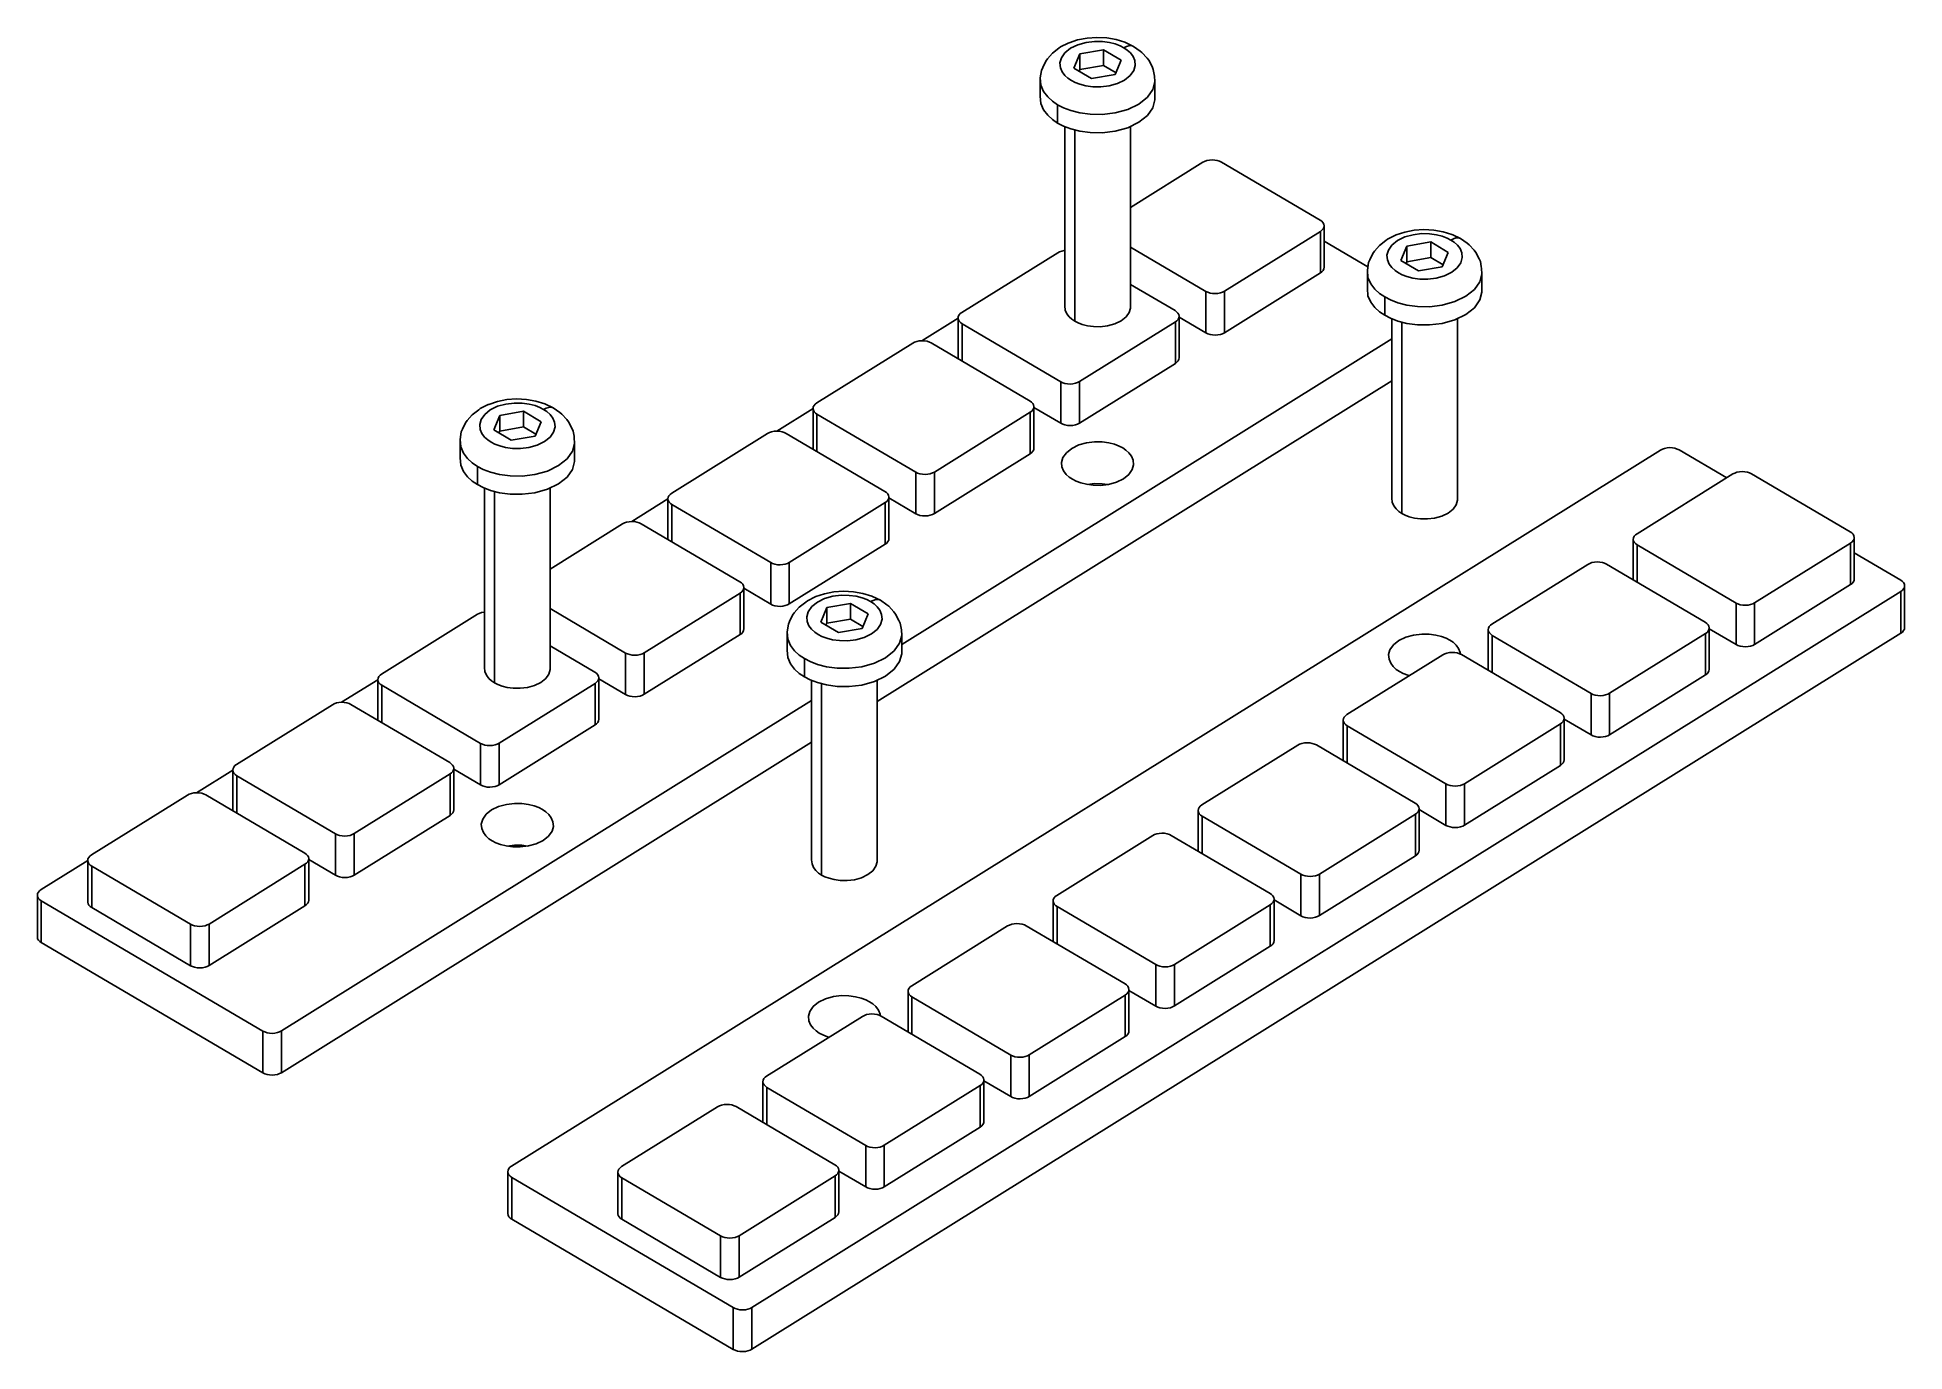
# Model space of a CAD drawing. Header units: millimetres. Extents: x -28.5 to 28.5, y 11.5 to 51.5.
import ezdxf

# ---------------------------------------------------------------- set-up
doc = ezdxf.new("R2010")
doc.units = ezdxf.units.MM
doc.layers.add('VISIBLE', color=7, linetype='Continuous')

msp = doc.modelspace()

# ---------------------------------------------------------------- linework, layer by layer
at = {"layer": 'VISIBLE'}
for p, q in [((2.732, 51.241), (2.967, 51.361)), ((2.967, 51.361), (2.99, 51.37)), ((2.99, 51.37), (3.253, 51.459)), ((3.036, 51.202), (3.259, 51.31)), ((3.253, 51.459), (3.54, 51.514)), ((3.259, 51.31), (3.51, 51.38)), ((3.51, 51.38), (3.766, 51.41)), ((3.54, 51.514), (3.839, 51.534)), ((3.766, 51.41), (4.007, 51.407)), ((3.839, 51.534), (4.138, 51.519)), ((4.007, 51.407), (4.22, 51.378)), ((4.138, 51.519), (4.428, 51.469)), ((4.22, 51.378), (4.399, 51.332)), ((4.399, 51.332), (4.546, 51.276)), ((4.428, 51.469), (4.695, 51.385)), ((4.546, 51.276), (4.662, 51.216)), ((4.662, 51.216), (4.738, 51.255)), ((4.695, 51.385), (4.717, 51.377)), ((4.717, 51.377), (4.958, 51.26)), ((4.738, 51.255), (4.816, 51.278)), ((4.816, 51.278), (4.891, 51.281)), ((4.891, 51.281), (4.958, 51.26)), ((4.958, 51.26), (5.157, 51.118)), ((2.188, 50.615), (2.281, 50.809)), ((2.281, 50.809), (2.333, 50.877)), ((2.333, 50.877), (2.481, 51.051)), ((2.481, 51.051), (2.682, 51.203)), ((2.682, 51.203), (2.732, 51.241)), ((2.713, 50.754), (2.756, 50.91)), ((2.713, 50.754), (2.725, 50.608)), ((2.756, 50.91), (2.864, 51.064)), ((2.864, 51.064), (3.036, 51.202)), ((3.139, 50.593), (3.323, 51.033)), ((3.323, 51.033), (4.045, 51.157)), ((3.323, 50.556), (3.323, 51.033)), ((4.045, 50.68), (4.045, 51.157)), ((4.045, 51.157), (4.583, 50.841)), ((4.4, 50.4), (4.583, 50.841)), ((4.662, 51.216), (4.765, 51.147)), ((4.765, 51.147), (4.861, 51.06)), ((4.765, 51.147), (4.861, 51.06)), ((4.861, 51.06), (4.943, 50.953)), ((4.861, 51.06), (4.943, 50.953)), ((4.943, 50.953), (4.997, 50.825)), ((4.997, 50.825), (5.009, 50.68)), ((5.157, 51.118), (5.215, 51.075)), ((5.215, 51.075), (5.371, 50.904)), ((5.371, 50.904), (5.423, 50.837)), ((5.423, 50.837), (5.524, 50.644)), ((2.114, 50.296), (2.152, 50.527)), ((2.114, 49.738), (2.114, 50.296)), ((2.114, 50.296), (2.133, 50.074)), ((2.152, 50.527), (2.188, 50.615)), ((2.725, 50.608), (2.779, 50.48)), ((2.779, 50.48), (2.861, 50.373)), ((2.861, 50.373), (2.957, 50.286)), ((2.957, 50.286), (3.06, 50.218)), ((3.06, 50.218), (3.177, 50.158)), ((3.06, 50.218), (3.177, 50.158)), ((3.139, 50.593), (3.677, 50.276)), ((3.177, 50.158), (3.323, 50.102)), ((3.299, 50.499), (3.323, 50.556)), ((3.323, 50.556), (4.045, 50.68)), ((3.677, 50.276), (4.4, 50.4)), ((4.045, 50.68), (4.423, 50.457)), ((4.212, 50.054), (4.463, 50.124)), ((4.463, 50.124), (4.686, 50.232)), ((4.686, 50.232), (4.858, 50.37)), ((4.858, 50.37), (4.966, 50.524)), ((4.966, 50.524), (5.009, 50.68)), ((5.524, 50.644), (5.56, 50.557)), ((5.543, 49.946), (5.609, 50.183)), ((5.56, 50.557), (5.59, 50.404)), ((5.59, 50.404), (5.598, 50.352)), ((5.598, 50.352), (5.609, 50.183)), ((5.609, 49.625), (5.609, 50.183)), ((2.114, 49.738), (2.133, 49.517)), ((2.133, 50.074), (2.215, 49.88)), ((2.215, 49.88), (2.339, 49.716)), ((2.215, 49.88), (2.339, 49.716)), ((2.339, 49.716), (2.486, 49.584)), ((2.486, 49.584), (2.642, 49.479)), ((2.486, 49.584), (2.642, 49.479)), ((3.323, 50.102), (3.502, 50.056)), ((3.502, 50.056), (3.715, 50.026)), ((3.715, 50.026), (3.956, 50.023)), ((3.956, 50.023), (4.212, 50.054)), ((5.116, 49.501), (5.378, 49.711)), ((5.378, 49.711), (5.543, 49.946)), ((5.543, 49.388), (5.609, 49.625)), ((2.133, 49.517), (2.215, 49.322)), ((2.215, 49.322), (2.339, 49.159)), ((2.339, 49.159), (2.486, 49.027)), ((2.486, 49.027), (2.642, 48.922)), ((2.642, 48.922), (2.642, 49.479)), ((2.642, 49.479), (2.819, 49.388)), ((2.642, 49.479), (2.819, 49.388)), ((2.819, 49.388), (3.042, 49.303)), ((3.042, 49.303), (3.315, 49.233)), ((3.315, 49.233), (3.639, 49.189)), ((3.639, 49.189), (4.005, 49.184)), ((3.639, 49.189), (4.005, 49.184)), ((4.005, 49.184), (4.395, 49.231)), ((4.395, 49.231), (4.778, 49.337)), ((4.778, 49.337), (5.116, 49.501)), ((5.116, 48.944), (5.378, 49.154)), ((5.378, 49.154), (5.543, 49.388)), ((2.642, 48.922), (2.819, 48.831)), ((2.819, 48.831), (3.042, 48.746)), ((2.861, 43.883), (2.861, 48.815)), ((3.042, 48.746), (3.315, 48.676)), ((3.164, 42.879), (3.164, 48.714)), ((3.315, 48.676), (3.639, 48.631)), ((3.639, 48.631), (4.005, 48.626)), ((4.005, 48.626), (4.395, 48.673)), ((4.395, 48.673), (4.778, 48.78)), ((4.778, 48.78), (5.116, 48.944)), ((4.861, 43.901), (4.861, 48.82)), ((4.861, 46.348), (7.069, 47.724)), ((7.069, 47.724), (7.125, 47.753)), ((7.125, 47.753), (7.192, 47.776)), ((7.125, 47.753), (7.192, 47.776)), ((7.192, 47.776), (7.269, 47.792)), ((7.192, 47.776), (7.269, 47.792)), ((7.269, 47.792), (7.35, 47.797)), ((7.269, 47.792), (7.35, 47.797)), ((7.35, 47.797), (7.433, 47.793)), ((7.433, 47.793), (7.51, 47.779)), ((7.51, 47.779), (7.578, 47.757)), ((7.578, 47.757), (7.635, 47.729)), ((7.635, 47.729), (10.648, 45.958)), ((7.73, 43.792), (10.656, 45.616)), ((10.648, 45.958), (10.695, 45.925)), ((10.656, 45.616), (10.702, 45.65)), ((10.656, 44.35), (10.656, 45.616)), ((10.695, 45.925), (10.734, 45.884)), ((10.695, 45.925), (10.734, 45.884)), ((10.702, 45.65), (10.739, 45.692)), ((10.734, 45.884), (10.76, 45.838)), ((10.734, 45.884), (10.76, 45.838)), ((10.739, 45.692), (10.762, 45.738)), ((10.76, 45.838), (10.769, 45.788)), ((10.76, 45.838), (10.769, 45.788)), ((10.762, 45.738), (10.769, 45.788)), ((10.769, 44.522), (10.769, 45.788)), ((12.964, 45.508), (13.227, 45.596)), ((13.227, 45.596), (13.514, 45.651)), ((13.514, 45.651), (13.813, 45.672)), ((13.813, 45.672), (14.113, 45.657)), ((14.113, 45.657), (14.402, 45.606)), ((14.402, 45.606), (14.669, 45.523)), ((2.645, 44.967), (2.701, 44.996)), ((2.701, 44.996), (2.768, 45.019)), ((2.701, 44.996), (2.768, 45.019)), ((2.768, 45.019), (2.845, 45.035)), ((2.768, 45.019), (2.845, 45.035)), ((2.845, 45.035), (2.861, 45.036)), ((2.845, 45.035), (2.861, 45.036)), ((4.861, 45.141), (7.164, 43.787)), ((10.769, 45.317), (12.104, 44.532)), ((12.255, 44.946), (12.307, 45.015)), ((12.307, 45.015), (12.455, 45.188)), ((12.455, 45.188), (12.656, 45.341)), ((12.656, 45.341), (12.706, 45.378)), ((12.687, 44.891), (12.73, 45.047)), ((12.706, 45.378), (12.942, 45.499)), ((12.73, 45.047), (12.838, 45.201)), ((12.838, 45.201), (13.01, 45.339)), ((12.942, 45.499), (12.964, 45.508)), ((13.01, 45.339), (13.233, 45.447)), ((13.113, 44.73), (13.297, 45.171)), ((13.233, 45.447), (13.484, 45.517)), ((13.297, 45.171), (14.019, 45.295)), ((13.297, 44.693), (13.297, 45.171)), ((13.484, 45.517), (13.741, 45.548)), ((13.741, 45.548), (13.981, 45.545)), ((13.981, 45.545), (14.194, 45.516)), ((14.019, 44.817), (14.019, 45.295)), ((14.019, 45.295), (14.557, 44.978)), ((14.194, 45.516), (14.373, 45.469)), ((14.373, 45.469), (14.52, 45.414)), ((14.52, 45.414), (14.636, 45.354)), ((14.636, 45.354), (14.713, 45.393)), ((14.636, 45.354), (14.739, 45.285)), ((14.669, 45.523), (14.691, 45.514)), ((14.691, 45.514), (14.932, 45.398)), ((14.713, 45.393), (14.79, 45.416)), ((14.739, 45.285), (14.835, 45.198)), ((14.79, 45.416), (14.865, 45.418)), ((14.835, 45.198), (14.917, 45.091)), ((14.865, 45.418), (14.932, 45.398)), ((14.917, 45.091), (14.971, 44.963)), ((14.932, 45.398), (15.131, 45.255)), ((15.131, 45.255), (15.189, 45.212)), ((15.189, 45.212), (15.345, 45.042)), ((15.345, 45.042), (15.397, 44.974)), ((-0.281, 43.144), (2.645, 44.967)), ((10.702, 44.384), (10.739, 44.426)), ((10.739, 44.426), (10.762, 44.473)), ((10.762, 44.473), (10.769, 44.522)), ((12.088, 44.433), (12.127, 44.665)), ((12.088, 43.876), (12.088, 44.433)), ((12.088, 44.433), (12.107, 44.212)), ((12.127, 44.665), (12.163, 44.752)), ((12.163, 44.752), (12.255, 44.946)), ((12.687, 44.891), (12.699, 44.746)), ((12.699, 44.746), (12.754, 44.618)), ((12.754, 44.618), (12.835, 44.511)), ((12.835, 44.511), (12.932, 44.424)), ((12.932, 44.424), (13.034, 44.355)), ((13.113, 44.73), (13.652, 44.414)), ((13.273, 44.636), (13.297, 44.693)), ((13.297, 44.693), (14.019, 44.817)), ((13.652, 44.414), (14.374, 44.538)), ((14.019, 44.817), (14.397, 44.595)), ((14.374, 44.538), (14.557, 44.978)), ((14.66, 44.369), (14.832, 44.507)), ((14.832, 44.507), (14.94, 44.661)), ((14.94, 44.661), (14.984, 44.817)), ((14.971, 44.963), (14.984, 44.817)), ((15.397, 44.974), (15.498, 44.782)), ((15.498, 44.782), (15.534, 44.695)), ((15.534, 44.695), (15.564, 44.542)), ((15.564, 44.542), (15.572, 44.49)), ((15.572, 44.49), (15.583, 44.32)), ((2.861, 43.883), (2.863, 43.345)), ((4.86, 43.281), (4.861, 43.901)), ((4.861, 44.002), (6.224, 43.201)), ((7.73, 42.527), (10.656, 44.35)), ((10.656, 44.35), (10.702, 44.384)), ((12.088, 43.876), (12.107, 43.654)), ((12.107, 44.212), (12.189, 44.017)), ((12.189, 44.017), (12.313, 43.854)), ((12.313, 43.854), (12.46, 43.722)), ((12.313, 43.854), (12.46, 43.722)), ((13.034, 44.355), (13.151, 44.295)), ((13.151, 44.295), (13.297, 44.239)), ((13.151, 44.295), (13.297, 44.239)), ((13.297, 44.239), (13.477, 44.193)), ((13.477, 44.193), (13.689, 44.164)), ((13.689, 44.164), (13.93, 44.161)), ((13.93, 44.161), (14.186, 44.192)), ((14.186, 44.192), (14.438, 44.261)), ((14.438, 44.261), (14.66, 44.369)), ((15.352, 43.849), (15.517, 44.083)), ((15.352, 43.849), (15.517, 44.083)), ((15.517, 44.083), (15.583, 44.32)), ((15.583, 43.763), (15.583, 44.32)), ((2.863, 43.345), (2.873, 43.219)), ((7.164, 42.522), (7.164, 43.787)), ((7.164, 43.787), (7.221, 43.76)), ((7.221, 43.76), (7.29, 43.738)), ((7.29, 43.738), (7.367, 43.723)), ((7.367, 43.723), (7.449, 43.719)), ((7.449, 43.719), (7.531, 43.725)), ((7.531, 43.725), (7.607, 43.74)), ((7.607, 43.74), (7.675, 43.764)), ((7.675, 43.764), (7.73, 43.792)), ((7.73, 42.527), (7.73, 43.792)), ((12.107, 43.654), (12.189, 43.46)), ((12.189, 43.46), (12.313, 43.297)), ((12.313, 43.297), (12.46, 43.164)), ((12.46, 43.722), (12.616, 43.617)), ((12.46, 43.722), (12.616, 43.617)), ((12.616, 43.06), (12.616, 43.617)), ((12.616, 43.617), (12.793, 43.526)), ((12.616, 43.617), (12.793, 43.526)), ((12.793, 43.526), (13.016, 43.441)), ((13.016, 43.441), (13.289, 43.37)), ((13.289, 43.37), (13.613, 43.326)), ((13.613, 43.326), (13.979, 43.321)), ((13.613, 43.326), (13.979, 43.321)), ((13.979, 43.321), (14.369, 43.368)), ((14.369, 43.368), (14.752, 43.475)), ((14.752, 43.475), (15.091, 43.639)), ((15.091, 43.639), (15.352, 43.849)), ((15.091, 43.082), (15.352, 43.291)), ((15.352, 43.291), (15.517, 43.526)), ((15.517, 43.526), (15.583, 43.763)), ((-1.498, 42.284), (-0.394, 42.972)), ((-0.394, 42.972), (-0.387, 43.021)), ((-0.394, 41.734), (-0.394, 42.972)), ((-0.394, 42.972), (-0.384, 42.922)), ((-0.387, 43.021), (-0.363, 43.068)), ((-0.384, 42.922), (-0.359, 42.876)), ((-0.363, 43.068), (-0.327, 43.109)), ((-0.359, 42.876), (-0.32, 42.835)), ((-0.327, 43.109), (-0.281, 43.144)), ((-0.32, 42.835), (-0.273, 42.802)), ((-0.273, 41.663), (-0.273, 42.802)), ((-0.273, 42.802), (2.74, 41.031)), ((2.873, 43.219), (2.921, 43.108)), ((2.921, 43.108), (2.991, 43.014)), ((2.991, 43.014), (3.075, 42.939)), ((3.075, 42.939), (3.164, 42.879)), ((3.164, 42.879), (3.266, 42.827)), ((3.266, 42.827), (3.393, 42.778)), ((3.306, 41.036), (6.232, 42.859)), ((3.393, 42.778), (3.549, 42.738)), ((3.549, 42.738), (3.734, 42.713)), ((3.734, 42.713), (3.943, 42.71)), ((3.943, 42.71), (4.166, 42.737)), ((4.166, 42.737), (4.385, 42.798)), ((4.385, 42.798), (4.578, 42.892)), ((4.578, 42.892), (4.728, 43.011)), ((4.728, 43.011), (4.822, 43.145)), ((4.822, 43.145), (4.86, 43.281)), ((6.224, 43.201), (6.271, 43.168)), ((6.232, 42.859), (6.278, 42.893)), ((6.232, 41.593), (6.232, 42.859)), ((6.271, 43.168), (6.31, 43.127)), ((6.271, 43.168), (6.31, 43.127)), ((6.278, 42.893), (6.315, 42.935)), ((6.31, 43.127), (6.335, 43.081)), ((6.31, 43.127), (6.335, 43.081)), ((6.315, 42.935), (6.338, 42.982)), ((6.335, 43.081), (6.345, 43.031)), ((6.335, 43.081), (6.345, 43.031)), ((6.338, 42.982), (6.345, 43.031)), ((6.345, 41.765), (6.345, 43.031)), ((6.345, 43.003), (7.164, 42.522)), ((12.46, 43.164), (12.616, 43.06)), ((12.616, 43.06), (12.793, 42.968)), ((12.793, 42.968), (13.016, 42.883)), ((12.835, 38.021), (12.835, 42.952)), ((13.016, 42.883), (13.289, 42.813)), ((13.139, 37.017), (13.139, 42.852)), ((13.289, 42.813), (13.613, 42.769)), ((13.613, 42.769), (13.979, 42.764)), ((13.979, 42.764), (14.369, 42.811)), ((14.369, 42.811), (14.752, 42.917)), ((14.752, 42.917), (15.091, 43.082)), ((14.835, 38.039), (14.835, 42.958)), ((-4.705, 40.387), (-1.779, 42.21)), ((-2.114, 33.023), (12.835, 42.338)), ((-1.779, 42.21), (-1.723, 42.239)), ((-1.723, 42.239), (-1.656, 42.263)), ((-1.723, 42.239), (-1.656, 42.263)), ((-1.656, 42.263), (-1.58, 42.278)), ((-1.656, 42.263), (-1.58, 42.278)), ((-1.58, 42.278), (-1.498, 42.284)), ((-1.58, 42.278), (-1.498, 42.284)), ((-1.498, 42.284), (-1.416, 42.279)), ((-1.416, 42.279), (-1.338, 42.265)), ((-1.338, 42.265), (-1.27, 42.243)), ((-1.27, 42.243), (-1.213, 42.215)), ((-1.213, 42.215), (1.8, 40.445)), ((7.164, 42.522), (7.221, 42.494)), ((7.221, 42.494), (7.29, 42.472)), ((7.29, 42.472), (7.367, 42.458)), ((7.367, 42.458), (7.449, 42.453)), ((7.449, 42.453), (7.531, 42.459)), ((7.531, 42.459), (7.607, 42.475)), ((7.607, 42.475), (7.675, 42.498)), ((7.675, 42.498), (7.73, 42.527)), ((3.306, 39.77), (6.232, 41.593)), ((6.232, 41.593), (6.278, 41.628)), ((6.278, 41.628), (6.315, 41.669)), ((6.315, 41.669), (6.338, 41.716)), ((6.338, 41.716), (6.345, 41.765)), ((-2.861, 31.283), (12.835, 41.064)), ((2.74, 39.765), (2.74, 41.031)), ((2.74, 41.031), (2.797, 41.003)), ((3.183, 40.984), (3.25, 41.007)), ((3.25, 41.007), (3.306, 41.036)), ((3.306, 39.77), (3.306, 41.036)), ((-14.443, 40.431), (-14.157, 40.487)), ((-14.157, 40.487), (-13.858, 40.507)), ((-13.858, 40.507), (-13.558, 40.492)), ((-13.558, 40.492), (-13.269, 40.442)), ((-13.269, 40.442), (-13.001, 40.358)), ((1.8, 40.445), (1.847, 40.411)), ((2.797, 41.003), (2.865, 40.981)), ((2.865, 40.981), (2.943, 40.967)), ((2.943, 40.967), (3.025, 40.962)), ((3.025, 40.962), (3.107, 40.968)), ((3.107, 40.968), (3.183, 40.984)), ((-15.363, 39.85), (-15.216, 40.024)), ((-15.216, 40.024), (-15.015, 40.176)), ((-15.015, 40.176), (-14.965, 40.214)), ((-14.984, 39.727), (-14.94, 39.883)), ((-14.965, 40.214), (-14.729, 40.334)), ((-14.94, 39.883), (-14.832, 40.037)), ((-14.832, 40.037), (-14.66, 40.175)), ((-14.729, 40.334), (-14.706, 40.343)), ((-14.706, 40.343), (-14.443, 40.431)), ((-14.66, 40.175), (-14.438, 40.283)), ((-14.66, 40.175), (-14.438, 40.283)), ((-14.557, 39.566), (-14.374, 40.006)), ((-14.438, 40.283), (-14.186, 40.353)), ((-14.374, 40.006), (-13.652, 40.13)), ((-14.374, 39.529), (-14.374, 40.006)), ((-14.186, 40.353), (-13.93, 40.383)), ((-13.93, 40.383), (-13.689, 40.38)), ((-13.689, 40.38), (-13.477, 40.351)), ((-13.652, 39.653), (-13.652, 40.13)), ((-13.652, 40.13), (-13.113, 39.814)), ((-13.477, 40.351), (-13.297, 40.305)), ((-13.297, 40.305), (-13.151, 40.249)), ((-13.151, 40.249), (-13.034, 40.189)), ((-13.034, 40.189), (-12.958, 40.228)), ((-13.034, 40.189), (-12.932, 40.12)), ((-13.001, 40.358), (-12.98, 40.35)), ((-12.98, 40.35), (-12.738, 40.233)), ((-12.958, 40.228), (-12.88, 40.251)), ((-12.932, 40.12), (-12.835, 40.033)), ((-12.88, 40.251), (-12.805, 40.254)), ((-12.835, 40.033), (-12.754, 39.926)), ((-12.835, 40.033), (-12.754, 39.926)), ((-12.805, 40.254), (-12.738, 40.233)), ((-12.754, 39.926), (-12.699, 39.798)), ((-12.754, 39.926), (-12.699, 39.798)), ((-12.738, 40.233), (-12.539, 40.091)), ((-12.539, 40.091), (-12.481, 40.048)), ((-12.481, 40.048), (-12.325, 39.877)), ((-12.325, 39.877), (-12.274, 39.81)), ((-5.922, 39.527), (-4.818, 40.215)), ((-4.818, 40.215), (-4.811, 40.265)), ((-4.818, 38.977), (-4.818, 40.215)), ((-4.818, 40.215), (-4.808, 40.165)), ((-4.811, 40.265), (-4.787, 40.311)), ((-4.808, 40.165), (-4.783, 40.119)), ((-4.787, 40.311), (-4.751, 40.353)), ((-4.783, 40.119), (-4.744, 40.078)), ((-4.751, 40.353), (-4.705, 40.387)), ((-4.744, 40.078), (-4.697, 40.045)), ((-4.697, 38.906), (-4.697, 40.045)), ((-4.697, 40.045), (-1.684, 38.274)), ((-1.118, 38.279), (1.808, 40.102)), ((1.808, 40.102), (1.854, 40.137)), ((1.808, 38.837), (1.808, 40.102)), ((1.847, 40.411), (1.886, 40.37)), ((1.847, 40.411), (1.886, 40.37)), ((1.854, 40.137), (1.89, 40.178)), ((1.886, 40.37), (1.911, 40.324)), ((1.886, 40.37), (1.911, 40.324)), ((1.89, 40.178), (1.914, 40.225)), ((1.911, 40.324), (1.921, 40.275)), ((1.911, 40.324), (1.921, 40.275)), ((1.914, 40.225), (1.921, 40.275)), ((1.921, 39.009), (1.921, 40.275)), ((1.921, 40.246), (2.74, 39.765)), ((-15.583, 39.268), (-15.544, 39.5)), ((-15.544, 39.5), (-15.508, 39.588)), ((-15.508, 39.588), (-15.416, 39.782)), ((-15.416, 39.782), (-15.363, 39.85)), ((-14.984, 39.727), (-14.971, 39.581)), ((-14.971, 39.581), (-14.917, 39.453)), ((-14.917, 39.453), (-14.835, 39.346)), ((-14.835, 39.346), (-14.739, 39.259)), ((-14.557, 39.566), (-14.019, 39.249)), ((-14.397, 39.472), (-14.374, 39.529)), ((-14.374, 39.529), (-13.652, 39.653)), ((-14.019, 39.249), (-13.297, 39.373)), ((-13.652, 39.653), (-13.273, 39.43)), ((-13.297, 39.373), (-13.113, 39.814)), ((-13.01, 39.205), (-12.838, 39.343)), ((-12.838, 39.343), (-12.73, 39.497)), ((-12.73, 39.497), (-12.687, 39.653)), ((-12.699, 39.798), (-12.687, 39.653)), ((-12.274, 39.81), (-12.172, 39.617)), ((-12.172, 39.617), (-12.136, 39.53)), ((-12.136, 39.53), (-12.107, 39.377)), ((-12.107, 39.377), (-12.098, 39.325)), ((-12.098, 39.325), (-12.088, 39.156)), ((-9.129, 37.63), (-6.203, 39.454)), ((-6.203, 39.454), (-6.147, 39.483)), ((-6.147, 39.483), (-6.08, 39.506)), ((-6.147, 39.483), (-6.08, 39.506)), ((-6.08, 39.506), (-6.004, 39.521)), ((-6.08, 39.506), (-6.004, 39.521)), ((-6.004, 39.521), (-5.922, 39.527)), ((-6.004, 39.521), (-5.922, 39.527)), ((-5.922, 39.527), (-5.84, 39.523)), ((-5.84, 39.523), (-5.762, 39.509)), ((-5.762, 39.509), (-5.694, 39.487)), ((-5.694, 39.487), (-5.637, 39.459)), ((-5.637, 39.459), (-2.624, 37.688)), ((2.74, 39.765), (2.797, 39.737)), ((2.797, 39.737), (2.865, 39.715)), ((2.865, 39.715), (2.943, 39.701)), ((2.943, 39.701), (3.025, 39.697)), ((3.025, 39.697), (3.107, 39.702)), ((3.107, 39.702), (3.183, 39.718)), ((3.183, 39.718), (3.25, 39.741)), ((3.25, 39.741), (3.306, 39.77)), ((-15.583, 38.711), (-15.583, 39.268)), ((-15.583, 39.268), (-15.564, 39.047)), ((-15.564, 39.047), (-15.481, 38.853)), ((-15.481, 38.853), (-15.357, 38.689)), ((-15.481, 38.853), (-15.357, 38.689)), ((-14.739, 39.259), (-14.636, 39.191)), ((-14.739, 39.259), (-14.636, 39.191)), ((-14.636, 39.191), (-14.52, 39.131)), ((-14.636, 39.191), (-14.52, 39.131)), ((-14.52, 39.131), (-14.373, 39.075)), ((-14.373, 39.075), (-14.194, 39.029)), ((-14.194, 39.029), (-13.981, 38.999)), ((-14.014, 17.112), (21.03, 38.949)), ((-13.981, 38.999), (-13.741, 38.996)), ((-13.741, 38.996), (-13.484, 39.027)), ((-13.484, 39.027), (-13.233, 39.097)), ((-13.233, 39.097), (-13.01, 39.205)), ((-12.318, 38.684), (-12.154, 38.919)), ((-12.154, 38.919), (-12.088, 39.156)), ((-12.088, 38.598), (-12.088, 39.156)), ((-1.118, 37.013), (1.808, 38.837)), ((1.808, 38.837), (1.854, 38.871)), ((1.854, 38.871), (1.89, 38.912)), ((1.89, 38.912), (1.914, 38.959)), ((1.914, 38.959), (1.921, 39.009)), ((2.804, 38.721), (2.908, 38.869)), ((2.908, 38.869), (3.072, 39)), ((3.072, 39), (3.285, 39.104)), ((3.285, 39.104), (3.526, 39.171)), ((3.526, 39.171), (3.771, 39.2)), ((3.771, 39.2), (4.001, 39.197)), ((4.001, 39.197), (4.204, 39.169)), ((4.204, 39.169), (4.376, 39.125)), ((4.376, 39.125), (4.516, 39.072)), ((4.516, 39.072), (4.627, 39.014)), ((4.627, 39.014), (4.725, 38.948)), ((4.725, 38.948), (4.818, 38.865)), ((4.818, 38.865), (4.896, 38.763)), ((4.896, 38.763), (4.948, 38.64)), ((21.03, 38.949), (21.086, 38.977)), ((21.086, 38.977), (21.153, 39.001)), ((21.086, 38.977), (21.153, 39.001)), ((21.153, 39.001), (21.229, 39.016)), ((21.153, 39.001), (21.229, 39.016)), ((21.229, 39.016), (21.311, 39.022)), ((21.229, 39.016), (21.311, 39.022)), ((21.311, 39.022), (21.393, 39.018)), ((21.393, 39.018), (21.47, 39.004)), ((21.47, 39.004), (21.539, 38.981)), ((21.539, 38.981), (21.596, 38.954)), ((21.596, 38.954), (23.047, 38.101)), ((-15.583, 38.711), (-15.564, 38.49)), ((-15.564, 38.49), (-15.481, 38.295)), ((-15.481, 38.295), (-15.357, 38.132)), ((-15.357, 38.689), (-15.21, 38.557)), ((-15.21, 38.557), (-15.054, 38.452)), ((-15.21, 38.557), (-15.054, 38.452)), ((-15.054, 37.895), (-15.054, 38.452)), ((-15.054, 38.452), (-14.877, 38.361)), ((-15.054, 38.452), (-14.877, 38.361)), ((-14.877, 38.361), (-14.654, 38.276)), ((-14.654, 38.276), (-14.381, 38.206)), ((-14.381, 38.206), (-14.057, 38.162)), ((-14.057, 38.162), (-13.691, 38.157)), ((-13.691, 38.157), (-13.301, 38.204)), ((-13.301, 38.204), (-12.919, 38.31)), ((-12.919, 38.31), (-12.58, 38.474)), ((-12.919, 38.31), (-12.58, 38.474)), ((-12.58, 38.474), (-12.318, 38.684)), ((-12.318, 38.127), (-12.154, 38.361)), ((-12.154, 38.361), (-12.088, 38.598)), ((-1.684, 37.008), (-1.684, 38.274)), ((-1.684, 38.274), (-1.627, 38.246)), ((-1.627, 38.246), (-1.559, 38.224)), ((-1.559, 38.224), (-1.481, 38.21)), ((-1.481, 38.21), (-1.399, 38.206)), ((-1.399, 38.206), (-1.317, 38.211)), ((-1.317, 38.211), (-1.241, 38.227)), ((-1.241, 38.227), (-1.174, 38.25)), ((-1.174, 38.25), (-1.118, 38.279)), ((-1.118, 37.013), (-1.118, 38.279)), ((2.763, 38.572), (2.804, 38.721)), ((2.763, 38.572), (2.775, 38.433)), ((2.775, 38.433), (2.826, 38.311)), ((2.826, 38.311), (2.904, 38.208)), ((2.826, 38.311), (2.904, 38.208)), ((2.904, 38.208), (2.997, 38.125)), ((4.65, 38.073), (4.815, 38.205)), ((4.815, 38.205), (4.918, 38.352)), ((4.918, 38.352), (4.96, 38.501)), ((4.948, 38.64), (4.96, 38.501)), ((20.312, 36.397), (23.239, 38.22)), ((23.239, 38.22), (23.294, 38.249)), ((23.294, 38.249), (23.361, 38.272)), ((23.294, 38.249), (23.361, 38.272)), ((23.361, 38.272), (23.438, 38.288)), ((23.361, 38.272), (23.438, 38.288)), ((23.438, 38.288), (23.52, 38.294)), ((23.438, 38.288), (23.52, 38.294)), ((23.52, 38.294), (23.602, 38.289)), ((23.602, 38.289), (23.679, 38.275)), ((23.679, 38.275), (23.747, 38.253)), ((23.747, 38.253), (23.804, 38.225)), ((23.804, 38.225), (26.817, 36.454)), ((-15.357, 38.132), (-15.21, 38)), ((-15.21, 38), (-15.054, 37.895)), ((-15.054, 37.895), (-14.877, 37.804)), ((-14.877, 37.804), (-14.654, 37.719)), ((-14.835, 32.856), (-14.835, 37.788)), ((-14.654, 37.719), (-14.381, 37.649)), ((-14.532, 31.852), (-14.532, 37.687)), ((-14.381, 37.649), (-14.057, 37.604)), ((-14.057, 37.604), (-13.691, 37.599)), ((-13.691, 37.599), (-13.301, 37.646)), ((-13.301, 37.646), (-12.919, 37.753)), ((-12.919, 37.753), (-12.58, 37.917)), ((-12.835, 32.874), (-12.835, 37.793)), ((-12.58, 37.917), (-12.318, 38.127)), ((-9.211, 37.555), (-9.175, 37.596)), ((-9.175, 37.596), (-9.129, 37.63)), ((-2.624, 37.688), (-2.577, 37.654)), ((-2.577, 37.654), (-2.538, 37.614)), ((-2.577, 37.654), (-2.538, 37.614)), ((-2.538, 37.614), (-2.513, 37.567)), ((-2.538, 37.614), (-2.513, 37.567)), ((2.997, 38.125), (3.095, 38.059)), ((3.095, 38.059), (3.206, 38.002)), ((3.206, 38.002), (3.346, 37.948)), ((3.346, 37.948), (3.518, 37.904)), ((3.518, 37.904), (3.721, 37.876)), ((3.55, 37.9), (3.771, 37.926)), ((3.721, 37.876), (3.952, 37.873)), ((3.771, 37.926), (4.001, 37.923)), ((3.952, 37.873), (4.197, 37.903)), ((4.001, 37.923), (4.172, 37.9)), ((4.197, 37.903), (4.437, 37.97)), ((4.437, 37.97), (4.65, 38.073)), ((12.835, 38.021), (12.837, 37.483)), ((14.834, 37.419), (14.835, 38.039)), ((-10.346, 36.77), (-9.242, 37.458)), ((-9.242, 37.458), (-9.235, 37.508)), ((-9.242, 36.22), (-9.242, 37.458)), ((-9.242, 37.458), (-9.232, 37.409)), ((-9.235, 37.508), (-9.211, 37.555)), ((-9.232, 37.409), (-9.207, 37.362)), ((-9.207, 37.362), (-9.168, 37.322)), ((-9.168, 37.322), (-9.121, 37.288)), ((-9.121, 36.149), (-9.121, 37.288)), ((-9.121, 37.288), (-6.108, 35.517)), ((-5.542, 35.522), (-2.616, 37.346)), ((-2.616, 37.346), (-2.57, 37.38)), ((-2.616, 36.08), (-2.616, 37.346)), ((-2.57, 37.38), (-2.534, 37.421)), ((-2.534, 37.421), (-2.51, 37.468)), ((-2.513, 37.567), (-2.503, 37.518)), ((-2.513, 37.567), (-2.503, 37.518)), ((-2.51, 37.468), (-2.503, 37.518)), ((-2.503, 36.252), (-2.503, 37.518)), ((-2.503, 37.49), (-1.684, 37.008)), ((12.837, 37.483), (12.847, 37.356)), ((12.847, 37.356), (12.895, 37.245)), ((12.895, 37.245), (12.966, 37.152)), ((12.966, 37.152), (13.049, 37.076)), ((13.049, 37.076), (13.139, 37.017)), ((14.359, 36.935), (14.553, 37.029)), ((14.553, 37.029), (14.702, 37.149)), ((14.702, 37.149), (14.796, 37.283)), ((14.796, 37.283), (14.834, 37.419)), ((-12.835, 35.321), (-10.627, 36.697)), ((-10.627, 36.697), (-10.571, 36.726)), ((-10.571, 36.726), (-10.504, 36.749)), ((-10.571, 36.726), (-10.504, 36.749)), ((-10.504, 36.749), (-10.428, 36.765)), ((-10.504, 36.749), (-10.428, 36.765)), ((-10.428, 36.765), (-10.346, 36.77)), ((-10.428, 36.765), (-10.346, 36.77)), ((-10.346, 36.77), (-10.264, 36.766)), ((-10.264, 36.766), (-10.187, 36.752)), ((-10.187, 36.752), (-10.118, 36.73)), ((-10.118, 36.73), (-10.061, 36.702)), ((-10.061, 36.702), (-7.048, 34.931)), ((-1.684, 37.008), (-1.627, 36.98)), ((-1.627, 36.98), (-1.559, 36.958)), ((-1.559, 36.958), (-1.481, 36.944)), ((-1.481, 36.944), (-1.399, 36.94)), ((-1.399, 36.94), (-1.317, 36.946)), ((-1.317, 36.946), (-1.241, 36.961)), ((-1.241, 36.961), (-1.174, 36.984)), ((-1.174, 36.984), (-1.118, 37.013)), ((13.139, 37.017), (13.24, 36.964)), ((13.24, 36.964), (13.367, 36.916)), ((13.367, 36.916), (13.523, 36.876)), ((13.523, 36.876), (13.708, 36.85)), ((13.708, 36.85), (13.918, 36.848)), ((13.918, 36.848), (14.14, 36.874)), ((14.14, 36.874), (14.359, 36.935)), ((26.817, 36.454), (26.865, 36.421)), ((-5.542, 34.256), (-2.616, 36.08)), ((-2.616, 36.08), (-2.57, 36.114)), ((-2.57, 36.114), (-2.534, 36.156)), ((-2.534, 36.156), (-2.51, 36.202)), ((-2.51, 36.202), (-2.503, 36.252)), ((20.199, 36.225), (20.207, 36.274)), ((20.199, 34.987), (20.199, 36.225)), ((20.199, 36.225), (20.209, 36.175)), ((20.207, 36.274), (20.23, 36.321)), ((20.209, 36.175), (20.235, 36.129)), ((20.23, 36.321), (20.267, 36.363)), ((20.235, 36.129), (20.273, 36.088)), ((20.267, 36.363), (20.312, 36.397)), ((20.273, 36.088), (20.321, 36.055)), ((20.321, 34.916), (20.321, 36.055)), ((20.321, 36.055), (23.334, 34.284)), ((23.899, 34.289), (26.825, 36.112)), ((26.825, 36.112), (26.871, 36.147)), ((26.825, 34.846), (26.825, 36.112)), ((26.865, 36.421), (26.903, 36.38)), ((26.865, 36.421), (26.903, 36.38)), ((26.871, 36.147), (26.908, 36.188)), ((26.903, 36.38), (26.929, 36.334)), ((26.903, 36.38), (26.929, 36.334)), ((26.908, 36.188), (26.931, 36.235)), ((26.929, 36.334), (26.938, 36.284)), ((26.929, 36.334), (26.938, 36.284)), ((26.931, 36.235), (26.938, 36.284)), ((26.938, 35.019), (26.938, 36.284)), ((-6.108, 34.251), (-6.108, 35.517)), ((-6.108, 35.517), (-6.051, 35.489)), ((-6.051, 35.489), (-5.983, 35.467)), ((-5.983, 35.467), (-5.905, 35.453)), ((-5.905, 35.453), (-5.823, 35.449)), ((-5.823, 35.449), (-5.742, 35.455)), ((-5.823, 35.449), (-5.742, 35.455)), ((-5.742, 35.455), (-5.665, 35.47)), ((-5.742, 35.455), (-5.665, 35.47)), ((-5.665, 35.47), (-5.598, 35.493)), ((-5.598, 35.493), (-5.542, 35.522)), ((-5.542, 34.256), (-5.542, 35.522)), ((15.888, 33.64), (18.815, 35.464)), ((18.815, 35.464), (18.87, 35.492)), ((18.87, 35.492), (18.937, 35.516)), ((18.87, 35.492), (18.937, 35.516)), ((18.937, 35.516), (19.014, 35.531)), ((18.937, 35.516), (19.014, 35.531)), ((19.014, 35.531), (19.096, 35.537)), ((19.014, 35.531), (19.096, 35.537)), ((19.096, 35.537), (19.178, 35.533)), ((19.178, 35.533), (19.255, 35.518)), ((19.255, 35.518), (19.323, 35.496)), ((19.323, 35.496), (19.38, 35.469)), ((19.38, 35.469), (22.393, 33.698)), ((26.938, 35.813), (28.353, 34.982)), ((-7.048, 34.931), (-7.001, 34.898)), ((-7.001, 34.898), (-6.962, 34.857)), ((-7.001, 34.898), (-6.962, 34.857)), ((-6.962, 34.857), (-6.937, 34.811)), ((-6.962, 34.857), (-6.937, 34.811)), ((-6.937, 34.811), (-6.927, 34.761)), ((-6.937, 34.811), (-6.927, 34.761)), ((-6.934, 34.711), (-6.927, 34.761)), ((-6.927, 33.495), (-6.927, 34.761)), ((23.899, 33.023), (26.825, 34.846)), ((26.825, 34.846), (26.871, 34.881)), ((26.871, 34.881), (26.908, 34.922)), ((26.908, 34.922), (26.931, 34.969)), ((26.931, 34.969), (26.938, 35.019)), ((28.353, 34.982), (28.401, 34.948)), ((28.401, 34.948), (28.439, 34.908)), ((28.401, 34.948), (28.439, 34.908)), ((28.439, 34.908), (28.465, 34.861)), ((28.439, 34.908), (28.465, 34.861)), ((28.444, 34.715), (28.467, 34.762)), ((28.465, 34.861), (28.474, 34.812)), ((28.465, 34.861), (28.474, 34.812)), ((28.467, 34.762), (28.474, 34.812)), ((28.474, 33.538), (28.474, 34.812)), ((-9.966, 32.765), (-7.04, 34.589)), ((-7.04, 34.589), (-6.994, 34.623)), ((-7.04, 33.323), (-7.04, 34.589)), ((-6.994, 34.623), (-6.958, 34.665)), ((-6.958, 34.665), (-6.934, 34.711)), ((-6.927, 34.733), (-6.108, 34.251)), ((-6.683, 12.803), (28.361, 34.64)), ((-6.108, 34.251), (-6.051, 34.224)), ((-6.051, 34.224), (-5.983, 34.202)), ((-5.983, 34.202), (-5.905, 34.187)), ((-5.905, 34.187), (-5.823, 34.183)), ((-5.823, 34.183), (-5.742, 34.189)), ((-5.742, 34.189), (-5.665, 34.204)), ((-5.665, 34.204), (-5.598, 34.228)), ((-5.598, 34.228), (-5.542, 34.256)), ((-5.242, 34.161), (-5.041, 34.314)), ((-5.041, 34.314), (-4.99, 34.351)), ((-4.99, 34.351), (-4.755, 34.472)), ((-4.966, 34.02), (-4.858, 34.174)), ((-4.858, 34.174), (-4.686, 34.312)), ((-4.755, 34.472), (-4.732, 34.481)), ((-4.732, 34.481), (-4.469, 34.569)), ((-4.686, 34.312), (-4.463, 34.42)), ((-4.469, 34.569), (-4.182, 34.624)), ((-4.463, 34.42), (-4.212, 34.49)), ((-4.4, 34.144), (-3.677, 34.268)), ((-4.212, 34.49), (-3.956, 34.521)), ((-4.182, 34.624), (-3.884, 34.645)), ((-3.956, 34.521), (-3.715, 34.518)), ((-3.884, 34.645), (-3.584, 34.63)), ((-3.715, 34.518), (-3.502, 34.489)), ((-3.677, 33.79), (-3.677, 34.268)), ((-3.677, 34.268), (-3.139, 33.951)), ((-3.584, 34.63), (-3.295, 34.579)), ((-3.502, 34.489), (-3.323, 34.442)), ((-3.502, 34.489), (-3.323, 34.442)), ((-3.323, 34.442), (-3.177, 34.387)), ((-3.295, 34.579), (-3.027, 34.496)), ((-3.177, 34.387), (-3.06, 34.327)), ((-3.06, 34.327), (-2.984, 34.366)), ((-3.06, 34.327), (-2.957, 34.258)), ((-3.027, 34.496), (-3.006, 34.487)), ((-3.006, 34.487), (-2.764, 34.371)), ((-2.984, 34.366), (-2.906, 34.389)), ((-2.957, 34.258), (-2.861, 34.171)), ((-2.906, 34.389), (-2.831, 34.391)), ((-2.861, 34.171), (-2.779, 34.064)), ((-2.831, 34.391), (-2.764, 34.371)), ((-2.764, 34.371), (-2.565, 34.228)), ((-2.565, 34.228), (-2.507, 34.185)), ((-2.507, 34.185), (-2.351, 34.015)), ((23.334, 33.018), (23.334, 34.284)), ((23.334, 34.284), (23.39, 34.256)), ((23.39, 34.256), (23.459, 34.234)), ((23.459, 34.234), (23.536, 34.22)), ((23.536, 34.22), (23.618, 34.215)), ((23.618, 34.215), (23.7, 34.221)), ((23.7, 34.221), (23.776, 34.237)), ((23.776, 34.237), (23.844, 34.26)), ((23.844, 34.26), (23.899, 34.289)), ((23.899, 33.023), (23.899, 34.289)), ((28.361, 34.64), (28.407, 34.674)), ((28.361, 33.366), (28.361, 34.64)), ((28.407, 34.674), (28.444, 34.715)), ((-17.977, 32.117), (-15.051, 33.94)), ((-15.051, 33.94), (-14.996, 33.969)), ((-14.996, 33.969), (-14.928, 33.992)), ((-14.996, 33.969), (-14.928, 33.992)), ((-14.928, 33.992), (-14.852, 34.008)), ((-14.928, 33.992), (-14.852, 34.008)), ((-14.852, 34.008), (-14.835, 34.009)), ((-14.852, 34.008), (-14.835, 34.009)), ((-12.835, 34.114), (-10.532, 32.76)), ((-5.609, 33.406), (-5.57, 33.638)), ((-5.57, 33.638), (-5.534, 33.725)), ((-5.534, 33.725), (-5.442, 33.919)), ((-5.442, 33.919), (-5.389, 33.988)), ((-5.389, 33.988), (-5.242, 34.161)), ((-5.009, 33.864), (-4.966, 34.02)), ((-5.009, 33.864), (-4.997, 33.719)), ((-4.997, 33.719), (-4.943, 33.591)), ((-4.583, 33.703), (-4.4, 34.144)), ((-4.583, 33.703), (-4.045, 33.387)), ((-4.423, 33.609), (-4.4, 33.666)), ((-4.4, 33.666), (-4.4, 34.144)), ((-4.4, 33.666), (-3.677, 33.79)), ((-3.677, 33.79), (-3.299, 33.568)), ((-3.323, 33.511), (-3.139, 33.951)), ((-2.864, 33.48), (-2.756, 33.634)), ((-2.779, 34.064), (-2.725, 33.936)), ((-2.756, 33.634), (-2.713, 33.79)), ((-2.725, 33.936), (-2.713, 33.79)), ((-2.351, 34.015), (-2.3, 33.947)), ((-2.3, 33.947), (-2.198, 33.755)), ((-2.198, 33.755), (-2.162, 33.668)), ((-2.162, 33.668), (-2.133, 33.515)), ((15.806, 33.564), (15.842, 33.606)), ((15.842, 33.606), (15.888, 33.64)), ((22.393, 33.698), (22.441, 33.664)), ((22.441, 33.664), (22.479, 33.623)), ((22.441, 33.664), (22.479, 33.623)), ((22.479, 33.623), (22.505, 33.577)), ((22.479, 33.623), (22.505, 33.577)), ((-9.966, 31.5), (-7.04, 33.323)), ((-7.04, 33.323), (-6.994, 33.357)), ((-6.994, 33.357), (-6.958, 33.399)), ((-6.958, 33.399), (-6.934, 33.446)), ((-6.958, 33.399), (-6.934, 33.446)), ((-6.934, 33.446), (-6.927, 33.495)), ((-6.934, 33.446), (-6.927, 33.495)), ((-6.683, 11.529), (28.361, 33.366)), ((-5.609, 32.849), (-5.609, 33.406)), ((-5.609, 33.406), (-5.59, 33.185)), ((-5.59, 33.185), (-5.507, 32.99)), ((-4.943, 33.591), (-4.861, 33.484)), ((-4.861, 33.484), (-4.765, 33.397)), ((-4.765, 33.397), (-4.662, 33.328)), ((-4.662, 33.328), (-4.546, 33.268)), ((-4.546, 33.268), (-4.399, 33.212)), ((-4.399, 33.212), (-4.22, 33.166)), ((-4.22, 33.166), (-4.007, 33.137)), ((-4.045, 33.387), (-3.323, 33.511)), ((-4.007, 33.137), (-3.766, 33.134)), ((-3.766, 33.134), (-3.51, 33.165)), ((-3.51, 33.165), (-3.259, 33.234)), ((-3.259, 33.234), (-3.036, 33.342)), ((-3.036, 33.342), (-2.864, 33.48)), ((-2.344, 32.822), (-2.18, 33.056)), ((-2.18, 33.056), (-2.114, 33.293)), ((-2.133, 33.515), (-2.124, 33.463)), ((-2.124, 33.463), (-2.114, 33.293)), ((-2.114, 32.736), (-2.114, 33.293)), ((12.882, 33.006), (13.046, 33.138)), ((13.046, 33.138), (13.259, 33.241)), ((13.259, 33.241), (13.5, 33.308)), ((13.5, 33.308), (13.745, 33.338)), ((13.745, 33.338), (13.975, 33.335)), ((13.975, 33.335), (14.178, 33.307)), ((14.178, 33.307), (14.35, 33.263)), ((14.35, 33.263), (14.49, 33.209)), ((14.49, 33.209), (14.602, 33.152)), ((14.602, 33.152), (14.7, 33.086)), ((14.7, 33.086), (14.792, 33.003)), ((15.775, 33.468), (15.783, 33.518)), ((15.775, 32.23), (15.775, 33.468)), ((15.775, 33.468), (15.785, 33.418)), ((15.783, 33.518), (15.806, 33.564)), ((15.785, 33.418), (15.811, 33.372)), ((15.811, 33.372), (15.849, 33.331)), ((15.849, 33.331), (15.897, 33.298)), ((15.897, 32.159), (15.897, 33.298)), ((15.897, 33.298), (18.91, 31.527)), ((19.475, 31.532), (22.401, 33.355)), ((22.401, 33.355), (22.447, 33.39)), ((22.401, 32.09), (22.401, 33.355)), ((22.447, 33.39), (22.484, 33.431)), ((22.484, 33.431), (22.507, 33.478)), ((22.505, 33.577), (22.514, 33.528)), ((22.505, 33.577), (22.514, 33.528)), ((22.507, 33.478), (22.514, 33.528)), ((22.514, 32.262), (22.514, 33.528)), ((22.514, 33.5), (23.334, 33.018)), ((28.361, 33.366), (28.407, 33.4)), ((28.407, 33.4), (28.444, 33.442)), ((28.444, 33.442), (28.467, 33.488)), ((28.467, 33.488), (28.474, 33.538)), ((-14.835, 32.856), (-14.834, 32.318)), ((-12.837, 32.254), (-12.835, 32.874)), ((-12.835, 32.975), (-11.473, 32.174)), ((-10.532, 31.495), (-10.532, 32.76)), ((-10.532, 32.76), (-10.475, 32.733)), ((-10.475, 32.733), (-10.407, 32.711)), ((-10.407, 32.711), (-10.33, 32.696)), ((-10.33, 32.696), (-10.247, 32.692)), ((-10.247, 32.692), (-10.166, 32.698)), ((-10.166, 32.698), (-10.089, 32.713)), ((-10.089, 32.713), (-10.022, 32.737)), ((-10.022, 32.737), (-9.966, 32.765)), ((-9.966, 31.5), (-9.966, 32.765)), ((-5.609, 32.849), (-5.59, 32.627)), ((-5.59, 32.627), (-5.507, 32.433)), ((-5.507, 32.99), (-5.383, 32.827)), ((-5.383, 32.827), (-5.236, 32.695)), ((-5.236, 32.695), (-5.08, 32.59)), ((-5.236, 32.695), (-5.08, 32.59)), ((-5.08, 32.033), (-5.08, 32.59)), ((-5.08, 32.59), (-4.903, 32.499)), ((-5.08, 32.59), (-4.903, 32.499)), ((-4.903, 32.499), (-4.68, 32.414)), ((-2.944, 32.447), (-2.606, 32.612)), ((-2.606, 32.612), (-2.344, 32.822)), ((-2.344, 32.264), (-2.18, 32.499)), ((-2.18, 32.499), (-2.114, 32.736)), ((11.464, 30.883), (14.39, 32.707)), ((12.737, 32.71), (12.778, 32.859)), ((12.737, 32.71), (12.749, 32.57)), ((12.749, 32.57), (12.801, 32.448)), ((12.778, 32.859), (12.882, 33.006)), ((14.39, 32.707), (14.446, 32.736)), ((14.446, 32.736), (14.513, 32.759)), ((14.446, 32.736), (14.513, 32.759)), ((14.513, 32.759), (14.59, 32.774)), ((14.513, 32.759), (14.59, 32.774)), ((14.59, 32.774), (14.672, 32.78)), ((14.59, 32.774), (14.672, 32.78)), ((14.672, 32.78), (14.754, 32.776)), ((14.754, 32.776), (14.831, 32.762)), ((14.792, 33.003), (14.87, 32.9)), ((14.831, 32.762), (14.899, 32.74)), ((14.87, 32.9), (14.922, 32.778)), ((14.899, 32.74), (14.956, 32.712)), ((14.922, 32.778), (14.926, 32.726)), ((14.956, 32.712), (17.969, 30.941)), ((23.334, 33.018), (23.39, 32.99)), ((23.39, 32.99), (23.459, 32.968)), ((23.459, 32.968), (23.536, 32.954)), ((23.536, 32.954), (23.618, 32.95)), ((23.618, 32.95), (23.7, 32.955)), ((23.7, 32.955), (23.776, 32.971)), ((23.776, 32.971), (23.844, 32.994)), ((23.844, 32.994), (23.899, 33.023)), ((-19.194, 31.257), (-18.09, 31.945)), ((-18.09, 31.945), (-18.083, 31.994)), ((-18.09, 30.707), (-18.09, 31.945)), ((-18.09, 31.945), (-18.081, 31.895)), ((-18.083, 31.994), (-18.06, 32.041)), ((-18.081, 31.895), (-18.055, 31.849)), ((-18.06, 32.041), (-18.023, 32.082)), ((-18.023, 32.082), (-17.977, 32.117)), ((-14.834, 32.318), (-14.823, 32.192)), ((-14.823, 32.192), (-14.776, 32.081)), ((-14.776, 32.081), (-14.705, 31.987)), ((-14.705, 31.987), (-14.621, 31.912)), ((-14.621, 31.912), (-14.532, 31.852)), ((-13.118, 31.865), (-12.968, 31.984)), ((-12.968, 31.984), (-12.874, 32.118)), ((-12.874, 32.118), (-12.837, 32.254)), ((-11.473, 32.174), (-11.425, 32.141)), ((-11.425, 32.141), (-11.386, 32.1)), ((-11.425, 32.141), (-11.386, 32.1)), ((-11.418, 31.866), (-11.382, 31.908)), ((-11.386, 32.1), (-11.361, 32.054)), ((-11.386, 32.1), (-11.361, 32.054)), ((-11.382, 31.908), (-11.359, 31.955)), ((-11.361, 32.054), (-11.351, 32.004)), ((-11.361, 32.054), (-11.351, 32.004)), ((-11.359, 31.955), (-11.351, 32.004)), ((-11.351, 30.738), (-11.351, 32.004)), ((-11.351, 31.976), (-10.532, 31.495)), ((-5.507, 32.433), (-5.383, 32.27)), ((-5.383, 32.27), (-5.236, 32.137)), ((-5.236, 32.137), (-5.08, 32.033)), ((-5.08, 32.033), (-4.903, 31.941)), ((-4.903, 31.941), (-4.68, 31.856)), ((-4.861, 26.994), (-4.861, 31.925)), ((-4.68, 32.414), (-4.407, 32.343)), ((-4.407, 32.343), (-4.083, 32.299)), ((-4.083, 32.299), (-3.717, 32.294)), ((-3.717, 32.294), (-3.327, 32.341)), ((-3.327, 32.341), (-2.944, 32.447)), ((-2.944, 31.89), (-2.606, 32.055)), ((-2.861, 27.012), (-2.861, 31.931)), ((-2.606, 32.055), (-2.344, 32.264)), ((12.801, 32.448), (12.879, 32.346)), ((12.801, 32.448), (12.879, 32.346)), ((12.879, 32.346), (12.971, 32.262)), ((12.971, 32.262), (13.069, 32.197)), ((13.069, 32.197), (13.18, 32.139)), ((13.18, 32.139), (13.32, 32.086)), ((13.32, 32.086), (13.373, 32.073)), ((19.475, 30.266), (22.401, 32.09)), ((22.401, 32.09), (22.447, 32.124)), ((22.447, 32.124), (22.484, 32.165)), ((22.484, 32.165), (22.507, 32.212)), ((22.507, 32.212), (22.514, 32.262)), ((-18.055, 31.849), (-18.017, 31.808)), ((-18.017, 31.808), (-17.969, 31.775)), ((-17.969, 30.636), (-17.969, 31.775)), ((-17.969, 31.775), (-14.956, 30.004)), ((-14.532, 31.852), (-14.431, 31.8)), ((-14.431, 31.8), (-14.303, 31.751)), ((-14.39, 30.009), (-11.464, 31.832)), ((-14.303, 31.751), (-14.147, 31.711)), ((-14.147, 31.711), (-13.962, 31.686)), ((-13.962, 31.686), (-13.753, 31.683)), ((-13.753, 31.683), (-13.53, 31.71)), ((-13.53, 31.71), (-13.311, 31.771)), ((-13.311, 31.771), (-13.118, 31.865)), ((-11.464, 31.832), (-11.418, 31.866)), ((-11.464, 30.566), (-11.464, 31.832)), ((-10.532, 31.495), (-10.475, 31.467)), ((-10.475, 31.467), (-10.407, 31.445)), ((-10.407, 31.445), (-10.33, 31.431)), ((-10.33, 31.431), (-10.247, 31.426)), ((-10.247, 31.426), (-10.166, 31.432)), ((-10.166, 31.432), (-10.089, 31.448)), ((-10.089, 31.448), (-10.022, 31.471)), ((-10.022, 31.471), (-9.966, 31.5)), ((-4.68, 31.856), (-4.407, 31.786)), ((-4.558, 25.99), (-4.558, 31.825)), ((-4.407, 31.786), (-4.083, 31.742)), ((-4.083, 31.742), (-3.717, 31.737)), ((-3.717, 31.737), (-3.327, 31.784)), ((-3.327, 31.784), (-2.944, 31.89)), ((18.91, 30.261), (18.91, 31.527)), ((18.91, 31.527), (18.966, 31.499)), ((18.966, 31.499), (19.035, 31.477)), ((19.035, 31.477), (19.112, 31.463)), ((19.112, 31.463), (19.194, 31.459)), ((19.194, 31.459), (19.276, 31.464)), ((19.276, 31.464), (19.352, 31.48)), ((19.352, 31.48), (19.42, 31.503)), ((19.42, 31.503), (19.475, 31.532)), ((19.475, 30.266), (19.475, 31.532)), ((-22.401, 29.36), (-19.475, 31.183)), ((-21.03, 21.235), (-4.861, 31.311)), ((-19.475, 31.183), (-19.42, 31.212)), ((-19.42, 31.212), (-19.352, 31.236)), ((-19.42, 31.212), (-19.352, 31.236)), ((-19.352, 31.236), (-19.276, 31.251)), ((-19.352, 31.236), (-19.276, 31.251)), ((-19.276, 31.251), (-19.194, 31.257)), ((-19.276, 31.251), (-19.194, 31.257)), ((-19.194, 31.257), (-19.112, 31.252)), ((-19.112, 31.252), (-19.035, 31.238)), ((-19.035, 31.238), (-18.966, 31.216)), ((-18.966, 31.216), (-18.91, 31.188)), ((-18.91, 31.188), (-15.897, 29.418)), ((11.351, 30.711), (11.359, 30.761)), ((11.359, 30.761), (11.382, 30.808)), ((11.382, 30.808), (11.418, 30.849)), ((11.418, 30.849), (11.464, 30.883)), ((17.969, 30.941), (18.017, 30.907)), ((18.017, 30.907), (18.055, 30.867)), ((18.017, 30.907), (18.055, 30.867)), ((18.055, 30.867), (18.081, 30.82)), ((18.055, 30.867), (18.081, 30.82)), ((18.081, 30.82), (18.09, 30.771)), ((18.081, 30.82), (18.09, 30.771)), ((18.083, 30.721), (18.09, 30.771)), ((18.09, 29.505), (18.09, 30.771)), ((-14.39, 28.743), (-11.464, 30.566)), ((-11.464, 30.566), (-11.418, 30.601)), ((-11.418, 30.601), (-11.382, 30.642)), ((-11.382, 30.642), (-11.359, 30.689)), ((-11.359, 30.689), (-11.351, 30.738)), ((11.351, 29.473), (11.351, 30.711)), ((11.351, 30.711), (11.361, 30.662)), ((11.361, 30.662), (11.386, 30.615)), ((11.386, 30.615), (11.425, 30.575)), ((11.425, 30.575), (11.473, 30.541)), ((11.473, 29.402), (11.473, 30.541)), ((11.473, 30.541), (14.485, 28.77)), ((15.051, 28.775), (17.977, 30.599)), ((17.977, 30.599), (18.023, 30.633)), ((17.977, 29.333), (17.977, 30.599)), ((18.023, 30.633), (18.06, 30.674)), ((18.06, 30.674), (18.083, 30.721)), ((18.09, 30.743), (18.91, 30.261)), ((18.91, 30.261), (18.966, 30.233)), ((18.966, 30.233), (19.035, 30.211)), ((19.035, 30.211), (19.112, 30.197)), ((19.112, 30.197), (19.194, 30.193)), ((19.194, 30.193), (19.276, 30.199)), ((19.276, 30.199), (19.352, 30.214)), ((19.352, 30.214), (19.42, 30.237)), ((19.42, 30.237), (19.475, 30.266)), ((-21.03, 19.962), (-4.861, 30.037)), ((-14.956, 28.738), (-14.956, 30.004)), ((-14.956, 30.004), (-14.899, 29.976)), ((-14.899, 29.976), (-14.831, 29.954)), ((-14.831, 29.954), (-14.754, 29.94)), ((-14.754, 29.94), (-14.672, 29.935)), ((-14.672, 29.935), (-14.59, 29.941)), ((-14.59, 29.941), (-14.513, 29.957)), ((-14.513, 29.957), (-14.446, 29.98)), ((-14.446, 29.98), (-14.39, 30.009)), ((-14.39, 28.743), (-14.39, 30.009)), ((7.04, 28.127), (9.966, 29.95)), ((9.966, 29.95), (10.022, 29.979)), ((10.022, 29.979), (10.089, 30.002)), ((10.022, 29.979), (10.089, 30.002)), ((10.089, 30.002), (10.166, 30.018)), ((10.089, 30.002), (10.166, 30.018)), ((10.166, 30.018), (10.247, 30.023)), ((10.166, 30.018), (10.247, 30.023)), ((10.247, 30.023), (10.33, 30.019)), ((10.33, 30.019), (10.407, 30.005)), ((10.407, 30.005), (10.475, 29.983)), ((10.475, 29.983), (10.532, 29.955)), ((10.532, 29.955), (13.545, 28.184)), ((-23.618, 28.5), (-22.514, 29.188)), ((-22.514, 29.188), (-22.507, 29.238)), ((-22.514, 27.95), (-22.514, 29.188)), ((-22.514, 29.188), (-22.505, 29.138)), ((-22.514, 29.188), (-22.505, 29.138)), ((-22.507, 29.238), (-22.484, 29.284)), ((-22.505, 29.138), (-22.479, 29.092)), ((-22.505, 29.138), (-22.479, 29.092)), ((-22.484, 29.284), (-22.447, 29.326)), ((-22.479, 29.092), (-22.441, 29.051)), ((-22.447, 29.326), (-22.401, 29.36)), ((-22.441, 29.051), (-22.393, 29.018)), ((-18.815, 27.252), (-15.888, 29.075)), ((-15.897, 29.418), (-15.849, 29.384)), ((-15.888, 29.075), (-15.842, 29.11)), ((-15.888, 27.81), (-15.888, 29.075)), ((-15.849, 29.384), (-15.811, 29.343)), ((-15.849, 29.384), (-15.811, 29.343)), ((-15.842, 29.11), (-15.806, 29.151)), ((-15.811, 29.343), (-15.785, 29.297)), ((-15.811, 29.343), (-15.785, 29.297)), ((-15.806, 29.151), (-15.783, 29.198)), ((-15.785, 29.297), (-15.775, 29.247)), ((-15.785, 29.297), (-15.775, 29.247)), ((-15.783, 29.198), (-15.775, 29.247)), ((-15.775, 27.982), (-15.775, 29.247)), ((-15.775, 29.219), (-14.956, 28.738)), ((15.051, 27.509), (17.977, 29.333)), ((17.977, 29.333), (18.023, 29.367)), ((18.023, 29.367), (18.06, 29.409)), ((18.06, 29.409), (18.083, 29.455)), ((18.083, 29.455), (18.09, 29.505)), ((-23.844, 28.456), (-23.776, 28.479)), ((-23.844, 28.456), (-23.776, 28.479)), ((-23.776, 28.479), (-23.7, 28.494)), ((-23.776, 28.479), (-23.7, 28.494)), ((-23.7, 28.494), (-23.618, 28.5)), ((-23.7, 28.494), (-23.618, 28.5)), ((-23.618, 28.5), (-23.536, 28.496)), ((-23.536, 28.496), (-23.459, 28.482)), ((-23.459, 28.482), (-23.39, 28.46)), ((-22.393, 27.879), (-22.393, 29.018)), ((-22.393, 29.018), (-19.38, 27.247)), ((-14.956, 28.738), (-14.899, 28.71)), ((-14.899, 28.71), (-14.831, 28.688)), ((-14.831, 28.688), (-14.754, 28.674)), ((-14.754, 28.674), (-14.672, 28.67)), ((-14.672, 28.67), (-14.59, 28.675)), ((-14.59, 28.675), (-14.513, 28.691)), ((-14.513, 28.691), (-14.446, 28.714)), ((-14.446, 28.714), (-14.39, 28.743)), ((14.485, 27.504), (14.485, 28.77)), ((14.485, 28.77), (14.542, 28.742)), ((14.542, 28.742), (14.611, 28.72)), ((14.611, 28.72), (14.688, 28.706)), ((14.688, 28.706), (14.77, 28.702)), ((14.77, 28.702), (14.852, 28.708)), ((14.852, 28.708), (14.928, 28.723)), ((14.928, 28.723), (14.996, 28.746)), ((14.996, 28.746), (15.051, 28.775)), ((15.051, 27.509), (15.051, 28.775)), ((-26.825, 26.603), (-23.899, 28.427)), ((-23.899, 28.427), (-23.844, 28.456)), ((-23.39, 28.46), (-23.334, 28.432)), ((-23.334, 28.432), (-20.321, 26.661)), ((-15.806, 27.885), (-15.783, 27.932)), ((-15.783, 27.932), (-15.775, 27.982)), ((-14.789, 27.842), (-14.624, 27.973)), ((-14.624, 27.973), (-14.411, 28.077)), ((-14.411, 28.077), (-14.171, 28.144)), ((-14.171, 28.144), (-13.926, 28.173)), ((-13.926, 28.173), (-13.696, 28.17)), ((-13.696, 28.17), (-13.492, 28.142)), ((-13.492, 28.142), (-13.32, 28.098)), ((-13.32, 28.098), (-13.18, 28.045)), ((-13.18, 28.045), (-13.069, 27.987)), ((-13.069, 27.987), (-12.971, 27.921)), ((-12.971, 27.921), (-12.879, 27.838)), ((6.927, 27.954), (6.934, 28.004)), ((6.927, 26.717), (6.927, 27.954)), ((6.927, 27.954), (6.937, 27.905)), ((6.934, 28.004), (6.958, 28.051)), ((6.937, 27.905), (6.962, 27.859)), ((6.958, 28.051), (6.994, 28.092)), ((6.994, 28.092), (7.04, 28.127)), ((13.545, 28.184), (13.592, 28.151)), ((13.592, 28.151), (13.631, 28.11)), ((13.592, 28.151), (13.631, 28.11)), ((13.599, 27.876), (13.636, 27.918)), ((13.631, 28.11), (13.656, 28.064)), ((13.631, 28.11), (13.656, 28.064)), ((13.636, 27.918), (13.659, 27.964)), ((13.656, 28.064), (13.666, 28.014)), ((13.656, 28.064), (13.666, 28.014)), ((13.659, 27.964), (13.666, 28.014)), ((13.666, 26.748), (13.666, 28.014)), ((13.666, 27.986), (14.485, 27.504)), ((-18.815, 25.986), (-15.888, 27.81)), ((-15.888, 27.81), (-15.842, 27.844)), ((-15.842, 27.844), (-15.806, 27.885)), ((-14.934, 27.545), (-14.892, 27.694)), ((-14.934, 27.545), (-14.922, 27.406)), ((-14.922, 27.406), (-14.87, 27.284)), ((-14.892, 27.694), (-14.789, 27.842)), ((-12.879, 27.838), (-12.801, 27.736)), ((-12.801, 27.736), (-12.749, 27.613)), ((-12.778, 27.325), (-12.737, 27.474)), ((-12.749, 27.613), (-12.737, 27.474)), ((6.962, 27.859), (7.001, 27.818)), ((7.001, 27.818), (7.048, 27.784)), ((7.048, 26.645), (7.048, 27.784)), ((7.048, 27.784), (10.061, 26.013)), ((10.627, 26.018), (13.553, 27.842)), ((13.553, 27.842), (13.599, 27.876)), ((13.553, 26.576), (13.553, 27.842)), ((14.485, 27.504), (14.542, 27.477)), ((14.542, 27.477), (14.611, 27.455)), ((14.611, 27.455), (14.688, 27.44)), ((14.688, 27.44), (14.77, 27.436)), ((14.77, 27.436), (14.852, 27.442)), ((14.852, 27.442), (14.928, 27.457)), ((14.928, 27.457), (14.996, 27.481)), ((14.996, 27.481), (15.051, 27.509)), ((-19.38, 25.981), (-19.38, 27.247)), ((-19.38, 27.247), (-19.323, 27.219)), ((-19.323, 27.219), (-19.255, 27.197)), ((-19.255, 27.197), (-19.178, 27.183)), ((-19.178, 27.183), (-19.096, 27.179)), ((-19.096, 27.179), (-19.014, 27.184)), ((-19.014, 27.184), (-18.937, 27.2)), ((-18.937, 27.2), (-18.87, 27.223)), ((-18.87, 27.223), (-18.815, 27.252)), ((-18.815, 25.986), (-18.815, 27.252)), ((-14.87, 27.284), (-14.792, 27.181)), ((-14.87, 27.284), (-14.792, 27.181)), ((-14.792, 27.181), (-14.7, 27.098)), ((-14.7, 27.098), (-14.602, 27.032)), ((-14.602, 27.032), (-14.49, 26.975)), ((-14.49, 26.975), (-14.35, 26.921)), ((-14.35, 26.921), (-14.178, 26.877)), ((-14.178, 26.877), (-13.975, 26.849)), ((-14.147, 26.873), (-13.926, 26.899)), ((-13.975, 26.849), (-13.745, 26.846)), ((-13.926, 26.899), (-13.696, 26.896)), ((-13.745, 26.846), (-13.5, 26.876)), ((-13.696, 26.896), (-13.524, 26.873)), ((-13.5, 26.876), (-13.259, 26.943)), ((-13.259, 26.943), (-13.046, 27.046)), ((-13.046, 27.046), (-12.882, 27.178)), ((-12.882, 27.178), (-12.778, 27.325)), ((-4.861, 26.994), (-4.86, 26.456)), ((-2.863, 26.392), (-2.861, 27.012)), ((2.616, 25.37), (5.542, 27.193)), ((5.542, 27.193), (5.598, 27.222)), ((5.598, 27.222), (5.665, 27.245)), ((5.598, 27.222), (5.665, 27.245)), ((5.665, 27.245), (5.742, 27.261)), ((5.665, 27.245), (5.742, 27.261)), ((5.742, 27.261), (5.823, 27.267)), ((5.742, 27.261), (5.823, 27.267)), ((5.823, 27.267), (5.905, 27.262)), ((5.905, 27.262), (5.983, 27.248)), ((5.983, 27.248), (6.051, 27.226)), ((6.051, 27.226), (6.108, 27.198)), ((6.108, 27.198), (9.121, 25.427)), ((-28.361, 25.544), (-26.938, 26.431)), ((-26.938, 26.431), (-26.931, 26.481)), ((-26.938, 25.165), (-26.938, 26.431)), ((-26.938, 26.431), (-26.929, 26.382)), ((-26.931, 26.481), (-26.908, 26.528)), ((-26.929, 26.382), (-26.903, 26.335)), ((-26.908, 26.528), (-26.871, 26.569)), ((-26.903, 26.335), (-26.865, 26.295)), ((-26.871, 26.569), (-26.825, 26.603)), ((-26.865, 26.295), (-26.817, 26.261)), ((-26.817, 24.995), (-26.817, 26.261)), ((-26.817, 26.261), (-23.804, 24.49)), ((-23.239, 24.495), (-20.312, 26.319)), ((-20.321, 26.661), (-20.273, 26.627)), ((-20.312, 26.319), (-20.267, 26.353)), ((-20.312, 25.053), (-20.312, 26.319)), ((-20.273, 26.627), (-20.235, 26.587)), ((-20.273, 26.627), (-20.235, 26.587)), ((-20.267, 26.353), (-20.23, 26.394)), ((-20.235, 26.587), (-20.209, 26.54)), ((-20.235, 26.587), (-20.209, 26.54)), ((-20.23, 26.394), (-20.207, 26.441)), ((-20.209, 26.54), (-20.199, 26.491)), ((-20.209, 26.54), (-20.199, 26.491)), ((-20.207, 26.441), (-20.199, 26.491)), ((-20.199, 25.225), (-20.199, 26.491)), ((-20.199, 26.463), (-19.38, 25.981)), ((-4.86, 26.456), (-4.849, 26.329)), ((-4.849, 26.329), (-4.802, 26.218)), ((-4.802, 26.218), (-4.731, 26.125)), ((-2.994, 26.122), (-2.9, 26.256)), ((-2.9, 26.256), (-2.863, 26.392)), ((10.627, 24.753), (13.553, 26.576)), ((13.553, 26.576), (13.599, 26.61)), ((13.599, 26.61), (13.636, 26.652)), ((13.636, 26.652), (13.659, 26.699)), ((13.659, 26.699), (13.666, 26.748)), ((-19.38, 25.981), (-19.323, 25.953)), ((-19.323, 25.953), (-19.255, 25.931)), ((-19.255, 25.931), (-19.178, 25.917)), ((-19.255, 25.931), (-19.178, 25.917)), ((-19.178, 25.917), (-19.096, 25.913)), ((-19.178, 25.917), (-19.096, 25.913)), ((-19.096, 25.913), (-19.014, 25.919)), ((-19.014, 25.919), (-18.937, 25.934)), ((-18.937, 25.934), (-18.87, 25.957)), ((-18.87, 25.957), (-18.815, 25.986)), ((-4.731, 26.125), (-4.647, 26.049)), ((-4.647, 26.049), (-4.558, 25.99)), ((-4.558, 25.99), (-4.456, 25.937)), ((-4.456, 25.937), (-4.329, 25.889)), ((-4.329, 25.889), (-4.173, 25.849)), ((-4.173, 25.849), (-3.988, 25.823)), ((-3.988, 25.823), (-3.779, 25.821)), ((-3.779, 25.821), (-3.556, 25.847)), ((-3.556, 25.847), (-3.337, 25.908)), ((-3.337, 25.908), (-3.144, 26.002)), ((-3.144, 26.002), (-2.994, 26.122)), ((10.061, 24.748), (10.061, 26.013)), ((10.061, 26.013), (10.118, 25.986)), ((10.118, 25.986), (10.187, 25.964)), ((10.187, 25.964), (10.264, 25.95)), ((10.264, 25.95), (10.346, 25.945)), ((10.346, 25.945), (10.428, 25.951)), ((10.346, 25.945), (10.428, 25.951)), ((10.428, 25.951), (10.504, 25.966)), ((10.428, 25.951), (10.504, 25.966)), ((10.504, 25.966), (10.571, 25.99)), ((10.571, 25.99), (10.627, 26.018)), ((10.627, 24.753), (10.627, 26.018)), ((-28.474, 25.372), (-28.467, 25.422)), ((-28.474, 24.099), (-28.474, 25.372)), ((-28.474, 25.372), (-28.465, 25.323)), ((-28.467, 25.422), (-28.444, 25.469)), ((-28.465, 25.323), (-28.439, 25.276)), ((-28.444, 25.469), (-28.407, 25.51)), ((-28.439, 25.276), (-28.401, 25.236)), ((-28.407, 25.51), (-28.361, 25.544)), ((-28.401, 25.236), (-28.353, 25.202)), ((-28.353, 23.928), (-28.353, 25.202)), ((-28.353, 25.202), (-21.596, 21.23)), ((-26.938, 25.165), (-26.929, 25.116)), ((-26.929, 25.116), (-26.903, 25.07)), ((-26.903, 25.07), (-26.865, 25.029)), ((-20.312, 25.053), (-20.267, 25.087)), ((-20.267, 25.087), (-20.23, 25.129)), ((-20.23, 25.129), (-20.207, 25.175)), ((-20.207, 25.175), (-20.199, 25.225)), ((2.503, 25.198), (2.51, 25.247)), ((2.503, 23.96), (2.503, 25.198)), ((2.503, 25.198), (2.513, 25.148)), ((2.51, 25.247), (2.534, 25.294)), ((2.513, 25.148), (2.538, 25.102)), ((2.534, 25.294), (2.57, 25.336)), ((2.538, 25.102), (2.577, 25.061)), ((2.57, 25.336), (2.616, 25.37)), ((2.577, 25.061), (2.624, 25.028)), ((6.203, 23.262), (9.129, 25.085)), ((9.121, 25.427), (9.168, 25.394)), ((9.129, 25.085), (9.175, 25.12)), ((9.129, 23.819), (9.129, 25.085)), ((9.168, 25.394), (9.207, 25.353)), ((9.168, 25.394), (9.207, 25.353)), ((9.175, 25.12), (9.211, 25.161)), ((9.207, 25.353), (9.232, 25.307)), ((9.207, 25.353), (9.232, 25.307)), ((9.211, 25.161), (9.235, 25.208)), ((9.232, 25.307), (9.242, 25.257)), ((9.232, 25.307), (9.242, 25.257)), ((9.235, 25.208), (9.242, 25.257)), ((9.242, 23.992), (9.242, 25.257)), ((9.242, 25.229), (10.061, 24.748)), ((-26.865, 25.029), (-26.817, 24.995)), ((-26.817, 24.995), (-23.804, 23.224)), ((-23.804, 23.224), (-23.804, 24.49)), ((-23.804, 24.49), (-23.747, 24.462)), ((-23.294, 24.466), (-23.239, 24.495)), ((-23.239, 23.229), (-20.312, 25.053)), ((-23.239, 23.229), (-23.239, 24.495)), ((1.174, 24.465), (1.241, 24.489)), ((1.174, 24.465), (1.241, 24.489)), ((1.241, 24.489), (1.317, 24.504)), ((1.241, 24.489), (1.317, 24.504)), ((1.317, 24.504), (1.399, 24.51)), ((1.317, 24.504), (1.399, 24.51)), ((1.399, 24.51), (1.481, 24.506)), ((1.481, 24.506), (1.559, 24.491)), ((1.559, 24.491), (1.627, 24.469)), ((2.624, 23.889), (2.624, 25.028)), ((2.624, 25.028), (5.637, 23.257)), ((10.061, 24.748), (10.118, 24.72)), ((10.118, 24.72), (10.187, 24.698)), ((10.187, 24.698), (10.264, 24.684)), ((10.264, 24.684), (10.346, 24.679)), ((10.346, 24.679), (10.428, 24.685)), ((10.428, 24.685), (10.504, 24.701)), ((10.504, 24.701), (10.571, 24.724)), ((10.571, 24.724), (10.627, 24.753)), ((-28.474, 24.099), (-28.465, 24.049)), ((-28.465, 24.049), (-28.439, 24.003)), ((-28.439, 24.003), (-28.401, 23.962)), ((-28.401, 23.962), (-28.353, 23.928)), ((-28.353, 23.928), (-21.596, 19.957)), ((-23.747, 24.462), (-23.679, 24.44)), ((-23.679, 24.44), (-23.602, 24.426)), ((-23.602, 24.426), (-23.52, 24.422)), ((-23.52, 24.422), (-23.438, 24.428)), ((-23.438, 24.428), (-23.361, 24.443)), ((-23.361, 24.443), (-23.294, 24.466)), ((-1.808, 22.613), (1.118, 24.437)), ((1.118, 24.437), (1.174, 24.465)), ((1.627, 24.469), (1.684, 24.442)), ((1.684, 24.442), (4.697, 22.671)), ((9.211, 23.895), (9.235, 23.942)), ((9.211, 23.895), (9.235, 23.942)), ((9.235, 23.942), (9.242, 23.992)), ((9.235, 23.942), (9.242, 23.992)), ((6.203, 21.996), (9.129, 23.819)), ((9.129, 23.819), (9.175, 23.854)), ((9.175, 23.854), (9.211, 23.895)), ((-23.804, 23.224), (-23.747, 23.197)), ((-23.747, 23.197), (-23.679, 23.175)), ((-23.679, 23.175), (-23.602, 23.16)), ((-23.602, 23.16), (-23.52, 23.156)), ((-23.52, 23.156), (-23.438, 23.162)), ((-23.438, 23.162), (-23.361, 23.177)), ((-23.361, 23.177), (-23.294, 23.201)), ((-23.294, 23.201), (-23.239, 23.229)), ((5.637, 21.991), (5.637, 23.257)), ((5.637, 23.257), (5.694, 23.229)), ((5.694, 23.229), (5.762, 23.207)), ((5.762, 23.207), (5.84, 23.193)), ((5.84, 23.193), (5.922, 23.188)), ((5.922, 23.188), (6.004, 23.194)), ((6.004, 23.194), (6.08, 23.21)), ((6.08, 23.21), (6.147, 23.233)), ((6.147, 23.233), (6.203, 23.262)), ((6.203, 21.996), (6.203, 23.262)), ((-4.65, 22.111), (-4.437, 22.214)), ((-4.437, 22.214), (-4.197, 22.281)), ((-4.197, 22.281), (-3.952, 22.311)), ((-3.952, 22.311), (-3.721, 22.308)), ((-3.721, 22.308), (-3.518, 22.28)), ((-3.518, 22.28), (-3.346, 22.236)), ((-3.346, 22.236), (-3.206, 22.182)), ((-1.921, 22.441), (-1.914, 22.491)), ((-1.921, 21.203), (-1.921, 22.441)), ((-1.921, 22.441), (-1.911, 22.391)), ((-1.914, 22.491), (-1.89, 22.537)), ((-1.911, 22.391), (-1.886, 22.345)), ((-1.89, 22.537), (-1.854, 22.579)), ((-1.886, 22.345), (-1.847, 22.304)), ((-1.854, 22.579), (-1.808, 22.613)), ((-1.847, 22.304), (-1.8, 22.271)), ((-1.8, 21.132), (-1.8, 22.271)), ((-1.8, 22.271), (1.213, 20.5)), ((1.779, 20.505), (4.705, 22.328)), ((4.697, 22.671), (4.744, 22.637)), ((4.705, 22.328), (4.751, 22.363)), ((4.705, 21.063), (4.705, 22.328)), ((4.744, 22.637), (4.783, 22.596)), ((4.744, 22.637), (4.783, 22.596)), ((4.751, 22.363), (4.787, 22.404)), ((4.783, 22.596), (4.808, 22.55)), ((4.783, 22.596), (4.808, 22.55)), ((4.787, 22.404), (4.811, 22.451)), ((4.808, 22.55), (4.818, 22.501)), ((4.808, 22.55), (4.818, 22.501)), ((4.811, 22.451), (4.818, 22.501)), ((4.818, 21.235), (4.818, 22.501)), ((4.818, 22.473), (5.637, 21.991)), ((-6.232, 19.856), (-3.306, 21.68)), ((-4.96, 21.683), (-4.918, 21.832)), ((-4.96, 21.683), (-4.948, 21.543)), ((-4.918, 21.832), (-4.815, 21.979)), ((-4.815, 21.979), (-4.65, 22.111)), ((-3.306, 21.68), (-3.25, 21.709)), ((-3.25, 21.709), (-3.183, 21.732)), ((-3.25, 21.709), (-3.183, 21.732)), ((-3.206, 22.182), (-3.095, 22.125)), ((-3.183, 21.732), (-3.107, 21.747)), ((-3.183, 21.732), (-3.107, 21.747)), ((-3.107, 21.747), (-3.025, 21.753)), ((-3.107, 21.747), (-3.025, 21.753)), ((-3.095, 22.125), (-2.997, 22.059)), ((-3.025, 21.753), (-2.943, 21.749)), ((-2.997, 22.059), (-2.904, 21.976)), ((-2.943, 21.749), (-2.865, 21.735)), ((-2.904, 21.976), (-2.826, 21.873)), ((-2.865, 21.735), (-2.797, 21.713)), ((-2.826, 21.873), (-2.775, 21.751)), ((-2.797, 21.713), (-2.74, 21.685)), ((-2.775, 21.751), (-2.77, 21.699)), ((-2.74, 21.685), (0.273, 19.914)), ((5.637, 21.991), (5.694, 21.963)), ((5.694, 21.963), (5.762, 21.941)), ((5.762, 21.941), (5.84, 21.927)), ((5.84, 21.927), (5.922, 21.923)), ((5.922, 21.923), (6.004, 21.928)), ((6.004, 21.928), (6.08, 21.944)), ((6.08, 21.944), (6.147, 21.967)), ((6.147, 21.967), (6.203, 21.996)), ((-21.596, 19.957), (-21.596, 21.23)), ((-21.596, 21.23), (-21.539, 21.203)), ((-21.539, 21.203), (-21.47, 21.18)), ((-21.47, 21.18), (-21.393, 21.166)), ((-21.393, 21.166), (-21.311, 21.162)), ((-21.311, 21.162), (-21.229, 21.168)), ((-21.229, 21.168), (-21.153, 21.183)), ((-21.153, 21.183), (-21.086, 21.207)), ((-21.086, 21.207), (-21.03, 21.235)), ((-21.03, 19.962), (-21.03, 21.235)), ((-4.948, 21.543), (-4.896, 21.421)), ((-4.896, 21.421), (-4.818, 21.319)), ((-4.896, 21.421), (-4.818, 21.319)), ((-4.818, 21.319), (-4.725, 21.235)), ((-4.725, 21.235), (-4.627, 21.17)), ((-4.627, 21.17), (-4.516, 21.112)), ((-4.516, 21.112), (-4.376, 21.059)), ((4.705, 21.063), (4.751, 21.097)), ((4.751, 21.097), (4.787, 21.138)), ((4.787, 21.138), (4.811, 21.185)), ((4.811, 21.185), (4.818, 21.235)), ((-4.376, 21.059), (-4.324, 21.046)), ((1.723, 20.476), (1.779, 20.505)), ((1.779, 19.239), (4.705, 21.063)), ((1.779, 19.239), (1.779, 20.505)), ((-21.596, 19.957), (-21.539, 19.929)), ((-21.153, 19.909), (-21.086, 19.933)), ((-21.086, 19.933), (-21.03, 19.962)), ((1.213, 19.234), (1.213, 20.5)), ((1.213, 20.5), (1.27, 20.472)), ((1.27, 20.472), (1.338, 20.45)), ((1.338, 20.45), (1.416, 20.436)), ((1.416, 20.436), (1.498, 20.432)), ((1.498, 20.432), (1.58, 20.437)), ((1.58, 20.437), (1.656, 20.453)), ((1.656, 20.453), (1.723, 20.476)), ((-21.539, 19.929), (-21.47, 19.907)), ((-21.47, 19.907), (-21.393, 19.893)), ((-21.393, 19.893), (-21.311, 19.888)), ((-21.311, 19.888), (-21.229, 19.894)), ((-21.229, 19.894), (-21.153, 19.909)), ((-6.345, 19.684), (-6.338, 19.734)), ((-6.345, 18.446), (-6.345, 19.684)), ((-6.345, 19.684), (-6.335, 19.635)), ((-6.345, 19.684), (-6.335, 19.635)), ((-6.338, 19.734), (-6.315, 19.781)), ((-6.335, 19.635), (-6.31, 19.588)), ((-6.335, 19.635), (-6.31, 19.588)), ((-6.315, 19.781), (-6.278, 19.822)), ((-6.31, 19.588), (-6.271, 19.548)), ((-6.278, 19.822), (-6.232, 19.856)), ((-6.271, 19.548), (-6.224, 19.514)), ((-6.224, 18.375), (-6.224, 19.514)), ((-6.224, 19.514), (-3.211, 17.743)), ((-2.645, 17.748), (0.281, 19.572)), ((0.273, 19.914), (0.32, 19.88)), ((0.281, 19.572), (0.327, 19.606)), ((0.281, 18.306), (0.281, 19.572)), ((0.32, 19.88), (0.359, 19.84)), ((0.32, 19.88), (0.359, 19.84)), ((0.327, 19.606), (0.363, 19.647)), ((0.359, 19.84), (0.384, 19.793)), ((0.359, 19.84), (0.384, 19.793)), ((0.363, 19.647), (0.387, 19.694)), ((0.384, 19.793), (0.394, 19.744)), ((0.384, 19.793), (0.394, 19.744)), ((0.387, 19.694), (0.394, 19.744)), ((0.394, 18.478), (0.394, 19.744)), ((0.394, 19.716), (1.213, 19.234)), ((-10.656, 17.1), (-7.73, 18.923)), ((-7.73, 18.923), (-7.675, 18.952)), ((-7.675, 18.952), (-7.607, 18.975)), ((-7.675, 18.952), (-7.607, 18.975)), ((-7.607, 18.975), (-7.531, 18.991)), ((-7.607, 18.975), (-7.531, 18.991)), ((-7.531, 18.991), (-7.449, 18.996)), ((-7.531, 18.991), (-7.449, 18.996)), ((-7.449, 18.996), (-7.367, 18.992)), ((-7.367, 18.992), (-7.29, 18.978)), ((-7.29, 18.978), (-7.221, 18.956)), ((-7.221, 18.956), (-7.164, 18.928)), ((-7.164, 18.928), (-4.151, 17.157)), ((1.213, 19.234), (1.27, 19.206)), ((1.27, 19.206), (1.338, 19.184)), ((1.338, 19.184), (1.416, 19.17)), ((1.416, 19.17), (1.498, 19.166)), ((1.498, 19.166), (1.58, 19.172)), ((1.58, 19.172), (1.656, 19.187)), ((1.656, 19.187), (1.723, 19.21)), ((1.723, 19.21), (1.779, 19.239)), ((-2.645, 16.482), (0.281, 18.306)), ((0.281, 18.306), (0.327, 18.34)), ((0.327, 18.34), (0.363, 18.382)), ((0.363, 18.382), (0.387, 18.428)), ((0.387, 18.428), (0.394, 18.478)), ((-3.211, 16.477), (-3.211, 17.743)), ((-3.211, 17.743), (-3.154, 17.715)), ((-3.154, 17.715), (-3.086, 17.693)), ((-3.086, 17.693), (-3.008, 17.679)), ((-3.008, 17.679), (-2.926, 17.675)), ((-2.926, 17.675), (-2.845, 17.681)), ((-2.845, 17.681), (-2.768, 17.696)), ((-2.768, 17.696), (-2.701, 17.719)), ((-2.701, 17.719), (-2.645, 17.748)), ((-2.645, 16.482), (-2.645, 17.748)), ((-14.06, 17.077), (-14.014, 17.112)), ((-10.702, 17.065), (-10.656, 17.1)), ((-4.151, 17.157), (-4.104, 17.124)), ((-4.104, 17.124), (-4.065, 17.083)), ((-4.104, 17.124), (-4.065, 17.083)), ((-14.127, 16.939), (-14.12, 16.989)), ((-14.127, 15.666), (-14.127, 16.939)), ((-14.127, 16.939), (-14.118, 16.89)), ((-14.12, 16.989), (-14.097, 17.036)), ((-14.118, 16.89), (-14.092, 16.844)), ((-14.097, 17.036), (-14.06, 17.077)), ((-14.092, 16.844), (-14.054, 16.803)), ((-14.054, 16.803), (-14.006, 16.769)), ((-14.006, 15.496), (-14.006, 16.769)), ((-14.006, 16.769), (-7.249, 12.798)), ((-10.769, 16.927), (-10.762, 16.977)), ((-10.769, 15.662), (-10.769, 16.927)), ((-10.769, 16.927), (-10.76, 16.878)), ((-10.762, 16.977), (-10.739, 17.024)), ((-10.76, 16.878), (-10.734, 16.832)), ((-10.739, 17.024), (-10.702, 17.065)), ((-10.734, 16.832), (-10.695, 16.791)), ((-10.695, 16.791), (-10.648, 16.757)), ((-10.648, 15.492), (-10.648, 16.757)), ((-10.648, 16.757), (-7.635, 14.986)), ((-7.069, 14.991), (-4.143, 16.815)), ((-4.143, 16.815), (-4.097, 16.849)), ((-4.143, 15.549), (-4.143, 16.815)), ((-4.097, 16.849), (-4.061, 16.891)), ((-4.065, 17.083), (-4.04, 17.037)), ((-4.065, 17.083), (-4.04, 17.037)), ((-4.061, 16.891), (-4.038, 16.937)), ((-4.04, 17.037), (-4.03, 16.987)), ((-4.04, 17.037), (-4.03, 16.987)), ((-4.038, 16.937), (-4.03, 16.987)), ((-4.03, 15.721), (-4.03, 16.987)), ((-4.03, 16.959), (-3.211, 16.477)), ((-3.211, 16.477), (-3.154, 16.45)), ((-3.154, 16.45), (-3.086, 16.428)), ((-3.086, 16.428), (-3.008, 16.413)), ((-3.086, 16.428), (-3.008, 16.413)), ((-3.008, 16.413), (-2.926, 16.409)), ((-3.008, 16.413), (-2.926, 16.409)), ((-2.926, 16.409), (-2.845, 16.415)), ((-2.845, 16.415), (-2.768, 16.43)), ((-2.768, 16.43), (-2.701, 16.454)), ((-2.701, 16.454), (-2.645, 16.482)), ((-14.127, 15.666), (-14.118, 15.616)), ((-14.118, 15.616), (-14.092, 15.57)), ((-14.092, 15.57), (-14.054, 15.529)), ((-14.054, 15.529), (-14.006, 15.496)), ((-14.006, 15.496), (-7.249, 11.524)), ((-10.769, 15.662), (-10.76, 15.612)), ((-10.76, 15.612), (-10.734, 15.566)), ((-10.734, 15.566), (-10.695, 15.525)), ((-10.695, 15.525), (-10.648, 15.492)), ((-10.648, 15.492), (-7.635, 13.721)), ((-7.069, 13.726), (-4.143, 15.549)), ((-4.143, 15.549), (-4.097, 15.583)), ((-4.097, 15.583), (-4.061, 15.625)), ((-4.061, 15.625), (-4.038, 15.672)), ((-4.038, 15.672), (-4.03, 15.721)), ((-7.635, 13.721), (-7.635, 14.986)), ((-7.635, 14.986), (-7.578, 14.959)), ((-7.578, 14.959), (-7.51, 14.937)), ((-7.51, 14.937), (-7.433, 14.922)), ((-7.433, 14.922), (-7.35, 14.918)), ((-7.35, 14.918), (-7.269, 14.924)), ((-7.269, 14.924), (-7.192, 14.939)), ((-7.192, 14.939), (-7.125, 14.963)), ((-7.125, 14.963), (-7.069, 14.991)), ((-7.069, 13.726), (-7.069, 14.991)), ((-7.635, 13.721), (-7.578, 13.693)), ((-7.578, 13.693), (-7.51, 13.671)), ((-7.51, 13.671), (-7.433, 13.657)), ((-7.269, 13.658), (-7.192, 13.674)), ((-7.192, 13.674), (-7.125, 13.697)), ((-7.125, 13.697), (-7.069, 13.726)), ((-7.433, 13.657), (-7.35, 13.652)), ((-7.35, 13.652), (-7.269, 13.658)), ((-7.249, 11.524), (-7.249, 12.798)), ((-7.249, 12.798), (-7.192, 12.77)), ((-7.192, 12.77), (-7.123, 12.748)), ((-7.123, 12.748), (-7.046, 12.734)), ((-7.046, 12.734), (-6.964, 12.729)), ((-6.964, 12.729), (-6.882, 12.735)), ((-6.882, 12.735), (-6.806, 12.75)), ((-6.806, 12.75), (-6.738, 12.774)), ((-6.738, 12.774), (-6.683, 12.803)), ((-6.683, 11.529), (-6.683, 12.803)), ((-7.249, 11.524), (-7.192, 11.496)), ((-7.192, 11.496), (-7.123, 11.474)), ((-7.123, 11.474), (-7.046, 11.46)), ((-7.046, 11.46), (-6.964, 11.455)), ((-6.964, 11.455), (-6.882, 11.461)), ((-6.882, 11.461), (-6.806, 11.477)), ((-6.806, 11.477), (-6.738, 11.5)), ((-6.738, 11.5), (-6.683, 11.529))]:
    msp.add_line(p, q, dxfattribs=at)

doc.saveas('drawing.dxf')
